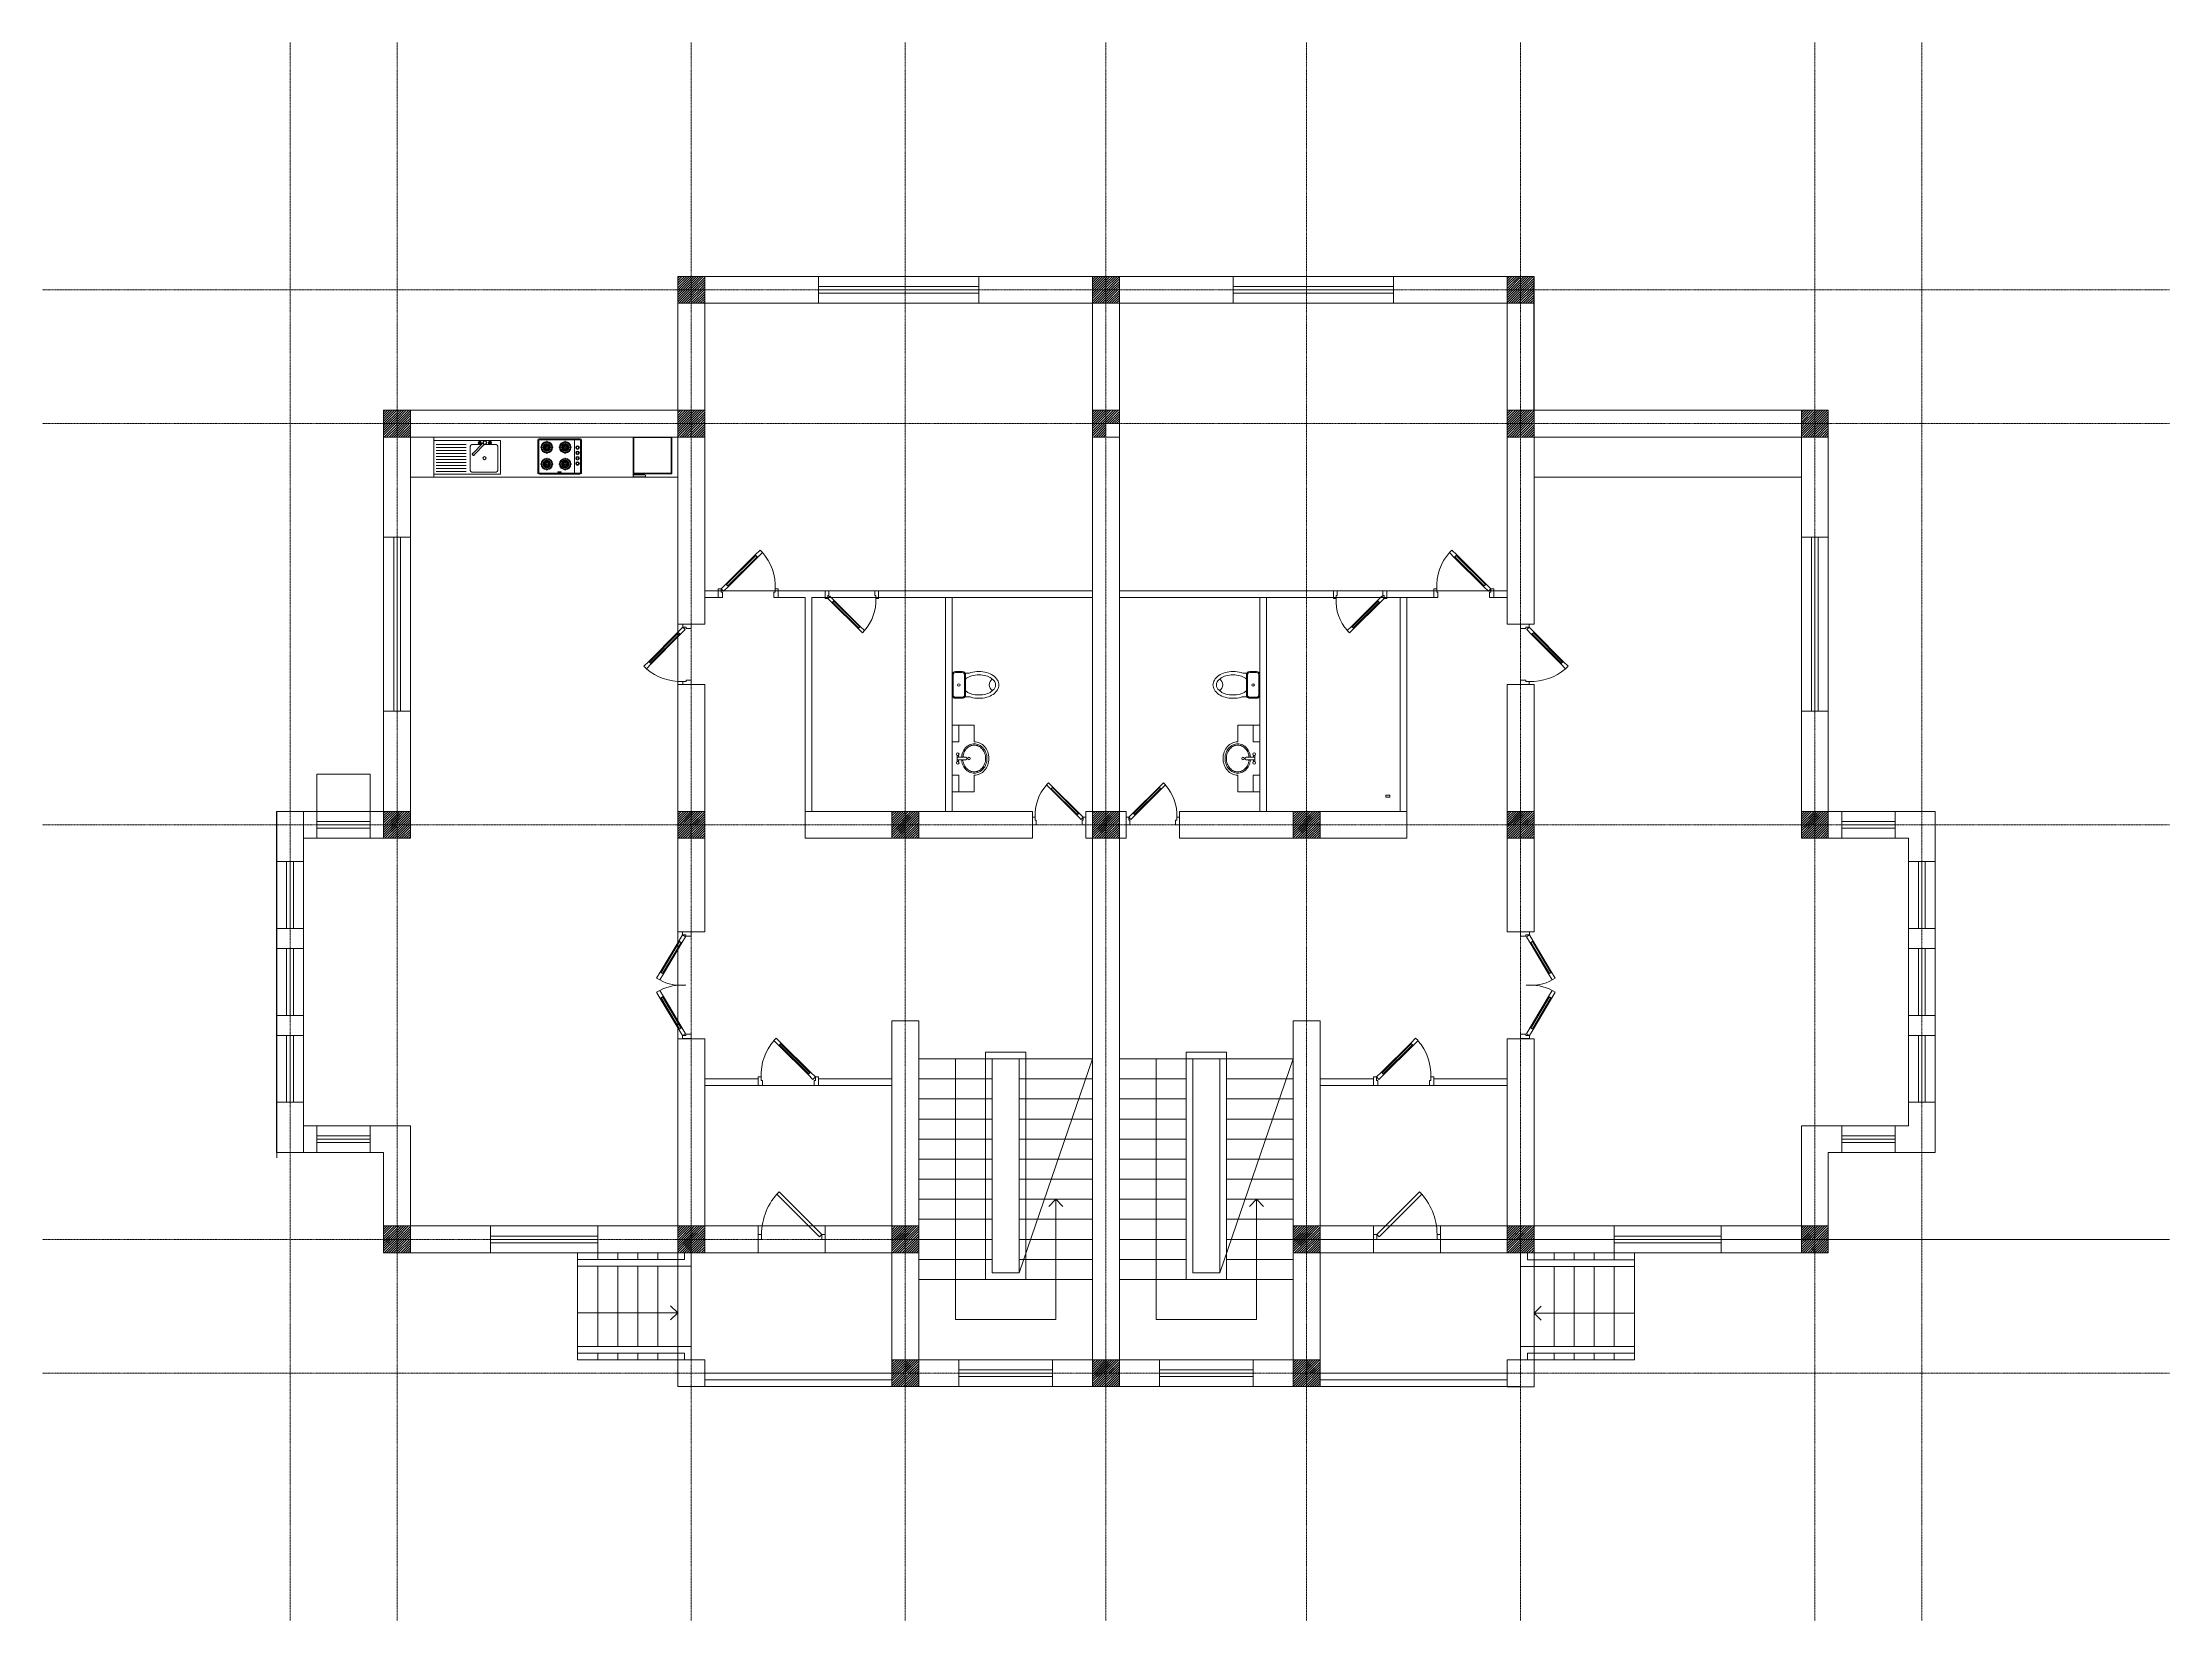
# Model space of a CAD drawing. Header units: metres. Extents: x 820 to 32620, y 809 to 24409.
import ezdxf

# ---------------------------------------------------------------- set-up
doc = ezdxf.new("R2010")
doc.units = ezdxf.units.M
doc.header["$MEASUREMENT"] = 0
doc.header["$XCLIPFRAME"] = 2
doc.linetypes.add('ACAD_ISO08W100', pattern=[36, 24, -3, 6, -3])
doc.linetypes.add('DASHDOTX2', pattern=[2, 1, -0.5, 0, -0.5])
doc.layers.add('New0', color=7, linetype='Continuous')
doc.styles.add('GENERATED_STYLE_1', font='arial.ttf')
doc.dimstyles.new('GENERATED_STYLE__1', dxfattribs={"dimtxt": 0.2, "dimasz": 0.095, "dimexe": 0.18, "dimexo": 0.3, "dimgap": 0, "dimtad": 1, "dimtih": 1, "dimtoh": 1, "dimdec": 3, "dimzin": 0, "dimdsep": 46, "dimtxsty": 'GENERATED_STYLE_1', "dimblk": 'ARROWHEAD_2', "dimblk1": 'ARROWHEAD_2', "dimblk2": 'ARROWHEAD_2', "dimcen": 0.09, "dimclrd": 85, "dimclre": 85, "dimclrt": 46, "dimadec": 0, "dimazin": 0, "dimtfac": 1, "dimtdec": 4, "dimtmove": 0, "dimatfit": 3, "dimfxl": 0, "dimtolj": 1, "dimtzin": 0, "dimarcsym": 0})
picture_1 = doc.add_image_def('image1.tif', size_in_pixel=(1720, 817))
pattern_1 = [(45, (58686.625, 2995.274), (-17.67767, 17.67767), [])]

# ---------------------------------------------------------------- blocks, each defined once
blk = doc.blocks.new('Wall_1', base_point=(4322, 7729))
at = {"layer": 'New0', "linetype": 'Continuous', "lineweight": 18}
for color, points in [(164, [(4319, 12909), (4320, 12909), (4320, 12909)]), (164, [(4319, 12909), (4322, 7729), (4322, 7729), (4320, 12909)]), (164, [(4320, 12909), (4319, 12909), (4319, 12909)]), (186, [(4320, 12909), (4320, 12909), (4320, 12909)]), (186, [(4320, 12909), (4322, 7729), (4323, 7729), (4320, 12909)]), (186, [(4320, 12909), (4320, 12909), (4320, 12909)])]:
    blk.add_hatch(color=color, dxfattribs=at).paths.add_polyline_path(points)
at = {"layer": 'New0', "color": 141, "linetype": 'Continuous', "lineweight": 18}
for p in [(4320, 12909), (4322, 7729)]:
    blk.add_line(p, (4320, 12909), dxfattribs=at)
at = {"layer": 'New0', "color": 141, "linetype": 'Continuous', "lineweight": 18, "flags": 128}
for points in [[(4319, 12909), (4320, 12909)], [(4319, 12909), (4322, 7729)], [(4322, 7729), (4322, 7729)]]:
    blk.add_lwpolyline(points, dxfattribs=at)
at = {"layer": 'New0', "color": 161, "linetype": 'Continuous', "lineweight": 18, "flags": 128}
for points in [[(4323, 7729), (4320, 12909)], [(4323, 7729), (4322, 7729)]]:
    blk.add_lwpolyline(points, dxfattribs=at)
blk = doc.blocks.new('Wall_2', base_point=(4320, 12909))
at = {"layer": 'New0', "linetype": 'Continuous', "lineweight": 18}
for color, points in [(186, [(5920, 12909), (4320, 12909), (4320, 12909), (5920, 12909)]), (164, [(5919, 12909), (4320, 12909), (4320, 12909), (5919, 12909)]), (164, [(5919, 12909), (5920, 12909), (5920, 12909)]), (164, [(5919, 12909), (5920, 12909), (5919, 12909)]), (186, [(5920, 12909), (5920, 12909), (5920, 12909)]), (186, [(5920, 12909), (5920, 12909), (5920, 12909)])]:
    blk.add_hatch(color=color, dxfattribs=at).paths.add_polyline_path(points)
at = {"layer": 'New0', "color": 141, "linetype": 'Continuous', "lineweight": 18}
for p, q in [((4320, 12909), (4320, 12909)), ((4320, 12909), (5919, 12909)), ((5919, 12909), (5920, 12909)), ((5920, 12909), (5920, 12909))]:
    blk.add_line(p, q, dxfattribs=at)
at = {"layer": 'New0', "color": 161, "linetype": 'Continuous', "lineweight": 18, "flags": 128}
for points in [[(4320, 12909), (5920, 12909)], [(5920, 12909), (5920, 12909)]]:
    blk.add_lwpolyline(points, dxfattribs=at)
at = {"layer": 'New0', "color": 141, "linetype": 'Continuous', "lineweight": 18, "flags": 128}
blk.add_lwpolyline([(5919, 12909), (4320, 12909)], dxfattribs=at)
blk = doc.blocks.new('Wall_3', base_point=(5920, 12909))
at = {"layer": 'New0', "linetype": 'Continuous', "lineweight": 18}
for color, points in [(164, [(5920, 12909), (5920, 18909), (5919, 18909), (5919, 12909)]), (186, [(5920, 12909), (5920, 18909), (5920, 18909), (5920, 12909)])]:
    blk.add_hatch(color=color, dxfattribs=at).paths.add_polyline_path(points)
at = {"layer": 'New0', "color": 141, "linetype": 'Continuous', "lineweight": 18}
for q in [(5920, 18909), (5920, 12909)]:
    blk.add_line((5920, 12909), q, dxfattribs=at)
at = {"layer": 'New0', "color": 141, "linetype": 'Continuous', "lineweight": 18, "flags": 128}
for points in [[(5920, 18909), (5919, 18909)], [(5919, 18909), (5919, 12909)]]:
    blk.add_lwpolyline(points, dxfattribs=at)
at = {"layer": 'New0', "color": 161, "linetype": 'Continuous', "lineweight": 18, "flags": 128}
for points in [[(5920, 12909), (5920, 18909)], [(5920, 18909), (5920, 18909)]]:
    blk.add_lwpolyline(points, dxfattribs=at)
blk = doc.blocks.new('Wall_4', base_point=(10320, 18909))
at = {"layer": 'New0', "linetype": 'Continuous', "lineweight": 18}
for color, points in [(164, [(10319, 20909), (10320, 20909), (10320, 20909)]), (164, [(10319, 20909), (10319, 18909), (10320, 18909), (10320, 20909)]), (164, [(10319, 20909), (10320, 20909), (10319, 20909)]), (186, [(10320, 20909), (10320, 20909), (10320, 20909)]), (186, [(10320, 20909), (10320, 18909), (10320, 18909), (10320, 20909)]), (186, [(10320, 20909), (10320, 20909), (10320, 20909)])]:
    blk.add_hatch(color=color, dxfattribs=at).paths.add_polyline_path(points)
at = {"layer": 'New0', "color": 141, "linetype": 'Continuous', "lineweight": 18}
for p in [(10320, 20909), (10320, 18909)]:
    blk.add_line(p, (10320, 20909), dxfattribs=at)
at = {"layer": 'New0', "color": 141, "linetype": 'Continuous', "lineweight": 18, "flags": 128}
for points in [[(10319, 20909), (10320, 20909)], [(10319, 20909), (10319, 18909)], [(10320, 18909), (10319, 18909)]]:
    blk.add_lwpolyline(points, dxfattribs=at)
at = {"layer": 'New0', "color": 161, "linetype": 'Continuous', "lineweight": 18, "flags": 128}
for points in [[(10320, 18909), (10320, 20909)], [(10320, 18909), (10320, 18909)]]:
    blk.add_lwpolyline(points, dxfattribs=at)
blk = doc.blocks.new('Wall_5', base_point=(10320, 20909))
at = {"layer": 'New0', "linetype": 'Continuous', "lineweight": 18}
for color, points in [(186, [(23119, 20909), (10320, 20909), (10320, 20909), (23119, 20909)]), (164, [(23120, 20909), (10320, 20909), (10320, 20909), (23120, 20909)]), (186, [(23119, 20909), (23120, 20909), (23120, 20909)]), (186, [(23119, 20909), (23119, 20909), (23120, 20909)]), (164, [(23120, 20909), (23120, 20909), (23120, 20909)]), (164, [(23120, 20909), (23120, 20909), (23120, 20909)])]:
    blk.add_hatch(color=color, dxfattribs=at).paths.add_polyline_path(points)
at = {"layer": 'New0', "color": 141, "linetype": 'Continuous', "lineweight": 18}
for p, q in [((10320, 20909), (10320, 20909)), ((10320, 20909), (23120, 20909)), ((23120, 20909), (23120, 20909))]:
    blk.add_line(p, q, dxfattribs=at)
at = {"layer": 'New0', "color": 161, "linetype": 'Continuous', "lineweight": 18, "flags": 128}
blk.add_lwpolyline([(10320, 20909), (23119, 20909)], dxfattribs=at)
at = {"layer": 'New0', "color": 141, "linetype": 'Continuous', "lineweight": 18, "flags": 128}
for points in [[(23120, 20909), (10320, 20909)], [(23120, 20909), (23120, 20909)]]:
    blk.add_lwpolyline(points, dxfattribs=at)
blk = doc.blocks.new('Wall_6', base_point=(23120, 20909))
at = {"layer": 'New0', "linetype": 'Continuous', "lineweight": 18}
for color, points in [(186, [(23120, 18909), (23120, 20909), (23119, 20909), (23119, 18909)]), (164, [(23120, 18909), (23120, 20909), (23120, 20909), (23120, 18909)]), (186, [(23120, 18909), (23119, 18909), (23120, 18909)]), (186, [(23119, 18909), (23119, 18909), (23120, 18909)]), (164, [(23120, 18909), (23120, 18909), (23120, 18909)]), (164, [(23120, 18909), (23120, 18909), (23120, 18909)])]:
    blk.add_hatch(color=color, dxfattribs=at).paths.add_polyline_path(points)
at = {"layer": 'New0', "color": 141, "linetype": 'Continuous', "lineweight": 18}
for p, q in [((23120, 20909), (23120, 20909)), ((23120, 20909), (23120, 18909)), ((23120, 18909), (23120, 18909)), ((23120, 18909), (23120, 18909))]:
    blk.add_line(p, q, dxfattribs=at)
at = {"layer": 'New0', "color": 161, "linetype": 'Continuous', "lineweight": 18, "flags": 128}
for points in [[(23119, 20909), (23119, 18909)], [(23119, 18909), (23120, 18909)]]:
    blk.add_lwpolyline(points, dxfattribs=at)
at = {"layer": 'New0', "color": 141, "linetype": 'Continuous', "lineweight": 18, "flags": 128}
blk.add_lwpolyline([(23120, 18909), (23120, 20909)], dxfattribs=at)
blk = doc.blocks.new('Wall_7', base_point=(23120, 18909))
at = {"layer": 'New0', "linetype": 'Continuous', "lineweight": 18}
for color in [186, 164]:
    blk.add_hatch(color=color, dxfattribs=at).paths.add_polyline_path([(23120, 18909), (27520, 18909), (27520, 18909), (23120, 18909)])
at = {"layer": 'New0', "color": 141, "linetype": 'Continuous', "lineweight": 18}
for q in [(23120, 18909), (27520, 18909)]:
    blk.add_line((23120, 18909), q, dxfattribs=at)
at = {"layer": 'New0', "color": 161, "linetype": 'Continuous', "lineweight": 18, "flags": 128}
for points in [[(23120, 18909), (27520, 18909)], [(27520, 18909), (27520, 18909)]]:
    blk.add_lwpolyline(points, dxfattribs=at)
at = {"layer": 'New0', "color": 141, "linetype": 'Continuous', "lineweight": 18, "flags": 128}
for points in [[(27520, 18909), (23120, 18909)], [(27520, 18909), (27520, 18909)]]:
    blk.add_lwpolyline(points, dxfattribs=at)
blk = doc.blocks.new('*D9', base_point=(16239, 12515))
at = {"layer": 'New0', "color": 85, "linetype": 'Continuous', "lineweight": 18}
for p, q in [((4919, 13467), (4920, 13467)), ((4920, 13467), (5720, 13467)), ((4920, 12909), (4920, 13467)), ((5720, 13467), (5720, 13467)), ((5720, 12909), (5720, 13467))]:
    blk.add_line(p, q, dxfattribs=at)
at = {"layer": 'New0', "color": 45, "linetype": 'Continuous', "lineweight": 18}
for p, q in [((4920, 13467), (4919, 13467)), ((5719, 13467), (5720, 13467))]:
    blk.add_line(p, q, dxfattribs=at)
at = {"layer": 'New0', "color": 46, "lineweight": 18, "insert": (5319, 13467), "char_height": 0.2, "attachment_point": 7, "style": 'GENERATED_STYLE_1'}
blk.add_mtext('{\\A1;800.000}', dxfattribs=at)
blk = doc.blocks.new('ARROWHEAD_2')
at = {"color": 0, "linetype": 'Continuous', "lineweight": 0}
for p, q in [((0, 0), (-1, 0)), ((0, -1), (0, 1))]:
    blk.add_line(p, q, dxfattribs=at)

msp = doc.modelspace()

# ---------------------------------------------------------------- hatches: boundary and pattern name
at = {"linetype": 'Continuous', "lineweight": 18}
h = msp.add_hatch(dxfattribs=at)
h.set_pattern_fill('ANSI31', color=1, style=0, pattern_type=2)
h.set_pattern_definition(pattern_1)
h.paths.add_polyline_path([(10519.5096, 20909.1396), (10319.5096, 20909.1396), (10319.5096, 20709.1396), (10519.5096, 20709.1396)])
h = msp.add_hatch(dxfattribs=at)
h.set_pattern_fill('ANSI31', color=1, style=0, pattern_type=2)
h.set_pattern_definition(pattern_1)
h.paths.add_polyline_path([(10519.5096, 20709.1396), (10319.5096, 20709.1396), (10319.5096, 20509.1396), (10519.5096, 20509.1396)])
h = msp.add_hatch(dxfattribs=at)
h.set_pattern_fill('ANSI31', color=1, style=0, pattern_type=2)
h.set_pattern_definition(pattern_1)
h.paths.add_polyline_path([(10719.5096, 20909.1396), (10519.5096, 20909.1396), (10519.5096, 20709.1396), (10719.5096, 20709.1396)])
h = msp.add_hatch(dxfattribs=at)
h.set_pattern_fill('ANSI31', color=1, style=0, pattern_type=2)
h.set_pattern_definition(pattern_1)
h.paths.add_polyline_path([(10719.5096, 20709.1396), (10519.5096, 20709.1396), (10519.5096, 20509.1396), (10719.5096, 20509.1396)])
h = msp.add_hatch(dxfattribs=at)
h.set_pattern_fill('ANSI31', color=1, style=0, pattern_type=2)
h.set_pattern_definition(pattern_1)
h.paths.add_polyline_path([(16719.5096, 20909.1396), (16519.5096, 20909.1396), (16519.5096, 20709.1396), (16719.5096, 20709.1396)])
h = msp.add_hatch(dxfattribs=at)
h.set_pattern_fill('ANSI31', color=1, style=0, pattern_type=2)
h.set_pattern_definition(pattern_1)
h.paths.add_polyline_path([(16719.5096, 20709.1396), (16519.5096, 20709.1396), (16519.5096, 20509.1396), (16719.5096, 20509.1396)])
h = msp.add_hatch(dxfattribs=at)
h.set_pattern_fill('ANSI31', color=1, style=0, pattern_type=2)
h.set_pattern_definition(pattern_1)
h.paths.add_polyline_path([(16919.5096, 20909.1396), (16719.5096, 20909.1396), (16719.5096, 20709.1396), (16919.5096, 20709.1396)])
h = msp.add_hatch(dxfattribs=at)
h.set_pattern_fill('ANSI31', color=1, style=0, pattern_type=2)
h.set_pattern_definition(pattern_1)
h.paths.add_polyline_path([(16919.5096, 20709.1396), (16719.5096, 20709.1396), (16719.5096, 20509.1396), (16919.5096, 20509.1396)])
h = msp.add_hatch(dxfattribs=at)
h.set_pattern_fill('ANSI31', color=1, style=0, pattern_type=2)
h.set_pattern_definition(pattern_1)
h.paths.add_polyline_path([(22919.5096, 20909.1396), (22719.5096, 20909.1396), (22719.5096, 20709.1396), (22919.5096, 20709.1396)])
h = msp.add_hatch(dxfattribs=at)
h.set_pattern_fill('ANSI31', color=1, style=0, pattern_type=2)
h.set_pattern_definition(pattern_1)
h.paths.add_polyline_path([(22919.5096, 20709.1396), (22719.5096, 20709.1396), (22719.5096, 20509.1396), (22919.5096, 20509.1396)])
h = msp.add_hatch(dxfattribs=at)
h.set_pattern_fill('ANSI31', color=1, style=0, pattern_type=2)
h.set_pattern_definition(pattern_1)
h.paths.add_polyline_path([(23119.5096, 20909.1396), (22919.5096, 20909.1396), (22919.5096, 20709.1396), (23119.5096, 20709.1396)])
h = msp.add_hatch(dxfattribs=at)
h.set_pattern_fill('ANSI31', color=1, style=0, pattern_type=2)
h.set_pattern_definition(pattern_1)
h.paths.add_polyline_path([(23119.5096, 20709.1396), (22919.5096, 20709.1396), (22919.5096, 20509.1396), (23119.5096, 20509.1396)])
h = msp.add_hatch(dxfattribs=at)
h.set_pattern_fill('ANSI31', color=1, style=0, pattern_type=2)
h.set_pattern_definition(pattern_1)
h.paths.add_polyline_path([(6119.5096, 18909.1396), (5919.5096, 18909.1396), (5919.5096, 18709.1396), (6119.5096, 18709.1396)])
h = msp.add_hatch(dxfattribs=at)
h.set_pattern_fill('ANSI31', color=1, style=0, pattern_type=2)
h.set_pattern_definition(pattern_1)
h.paths.add_polyline_path([(6319.5096, 18909.1396), (6119.5096, 18909.1396), (6119.5096, 18709.1396), (6319.5096, 18709.1396)])
h = msp.add_hatch(dxfattribs=at)
h.set_pattern_fill('ANSI31', color=1, style=0, pattern_type=2)
h.set_pattern_definition(pattern_1)
h.paths.add_polyline_path([(10519.5096, 18909.1396), (10319.5096, 18909.1396), (10319.5096, 18709.1396), (10519.5096, 18709.1396)])
h = msp.add_hatch(dxfattribs=at)
h.set_pattern_fill('ANSI31', color=1, style=0, pattern_type=2)
h.set_pattern_definition(pattern_1)
h.paths.add_polyline_path([(10719.5096, 18909.1396), (10519.5096, 18909.1396), (10519.5096, 18709.1396), (10719.5096, 18709.1396)])
h = msp.add_hatch(dxfattribs=at)
h.set_pattern_fill('ANSI31', color=1, style=0, pattern_type=2)
h.set_pattern_definition(pattern_1)
h.paths.add_polyline_path([(16919.5096, 18909.1396), (16519.5096, 18909.1396), (16519.5096, 18509.1396), (16719.5096, 18509.1396), (16719.5096, 18709.1396), (16919.5096, 18709.1396)])
h = msp.add_hatch(dxfattribs=at)
h.set_pattern_fill('ANSI31', color=1, style=0, pattern_type=2)
h.set_pattern_definition(pattern_1)
h.paths.add_polyline_path([(22919.5096, 18909.1396), (22719.5096, 18909.1396), (22719.5096, 18709.1396), (22919.5096, 18709.1396)])
h = msp.add_hatch(dxfattribs=at)
h.set_pattern_fill('ANSI31', color=1, style=0, pattern_type=2)
h.set_pattern_definition(pattern_1)
h.paths.add_polyline_path([(23119.5096, 18909.1396), (22919.5096, 18909.1396), (22919.5096, 18709.1396), (23119.5096, 18709.1396)])
h = msp.add_hatch(dxfattribs=at)
h.set_pattern_fill('ANSI31', color=1, style=0, pattern_type=2)
h.set_pattern_definition(pattern_1)
h.paths.add_polyline_path([(27319.5096, 18909.1396), (27119.5096, 18909.1396), (27119.5096, 18709.1396), (27319.5096, 18709.1396)])
h = msp.add_hatch(dxfattribs=at)
h.set_pattern_fill('ANSI31', color=1, style=0, pattern_type=2)
h.set_pattern_definition(pattern_1)
h.paths.add_polyline_path([(27519.5096, 18909.1396), (27319.5096, 18909.1396), (27319.5096, 18709.1396), (27519.5096, 18709.1396)])
h = msp.add_hatch(dxfattribs=at)
h.set_pattern_fill('ANSI31', color=1, style=0, pattern_type=2)
h.set_pattern_definition(pattern_1)
h.paths.add_polyline_path([(6119.5096, 18709.1396), (5919.5096, 18709.1396), (5919.5096, 18509.1396), (6119.5096, 18509.1396)])
h = msp.add_hatch(dxfattribs=at)
h.set_pattern_fill('ANSI31', color=1, style=0, pattern_type=2)
h.set_pattern_definition(pattern_1)
h.paths.add_polyline_path([(6319.5096, 18709.1396), (6119.5096, 18709.1396), (6119.5096, 18509.1396), (6319.5096, 18509.1396)])
h = msp.add_hatch(dxfattribs=at)
h.set_pattern_fill('ANSI31', color=1, style=0, pattern_type=2)
h.set_pattern_definition(pattern_1)
h.paths.add_polyline_path([(10519.5096, 18709.1396), (10319.5096, 18709.1396), (10319.5096, 18509.1396), (10519.5096, 18509.1396)])
h = msp.add_hatch(dxfattribs=at)
h.set_pattern_fill('ANSI31', color=1, style=0, pattern_type=2)
h.set_pattern_definition(pattern_1)
h.paths.add_polyline_path([(10719.5096, 18709.1396), (10519.5096, 18709.1396), (10519.5096, 18509.1396), (10719.5096, 18509.1396)])
h = msp.add_hatch(dxfattribs=at)
h.set_pattern_fill('ANSI31', color=1, style=0, pattern_type=2)
h.set_pattern_definition(pattern_1)
h.paths.add_polyline_path([(22919.5096, 18709.1396), (22719.5096, 18709.1396), (22719.5096, 18509.1396), (22919.5096, 18509.1396)])
h = msp.add_hatch(dxfattribs=at)
h.set_pattern_fill('ANSI31', color=1, style=0, pattern_type=2)
h.set_pattern_definition(pattern_1)
h.paths.add_polyline_path([(23119.5096, 18709.1396), (22919.5096, 18709.1396), (22919.5096, 18509.1396), (23119.5096, 18509.1396)])
h = msp.add_hatch(dxfattribs=at)
h.set_pattern_fill('ANSI31', color=1, style=0, pattern_type=2)
h.set_pattern_definition(pattern_1)
h.paths.add_polyline_path([(27319.5096, 18709.1396), (27119.5096, 18709.1396), (27119.5096, 18509.1396), (27319.5096, 18509.1396)])
h = msp.add_hatch(dxfattribs=at)
h.set_pattern_fill('ANSI31', color=1, style=0, pattern_type=2)
h.set_pattern_definition(pattern_1)
h.paths.add_polyline_path([(27519.5096, 18709.1396), (27319.5096, 18709.1396), (27319.5096, 18509.1396), (27519.5096, 18509.1396)])
h = msp.add_hatch(dxfattribs=at)
h.set_pattern_fill('ANSI31', color=1, style=0, pattern_type=2)
h.set_pattern_definition(pattern_1)
h.paths.add_polyline_path([(6119.5096, 12909.1396), (5919.5096, 12909.1396), (5919.5096, 12709.1396), (6119.5096, 12709.1396)])
h = msp.add_hatch(dxfattribs=at)
h.set_pattern_fill('ANSI31', color=1, style=0, pattern_type=2)
h.set_pattern_definition(pattern_1)
h.paths.add_polyline_path([(6319.5096, 12909.1396), (5919.5096, 12909.1396), (5919.5096, 12709.1396), (6319.5096, 12709.1396)])
h = msp.add_hatch(dxfattribs=at)
h.set_pattern_fill('ANSI31', color=1, style=0, pattern_type=2)
h.set_pattern_definition(pattern_1)
h.paths.add_polyline_path([(6119.5096, 12909.1396), (5919.5096, 12909.1396), (5919.5096, 12509.1396), (6119.5096, 12509.1396)])
h = msp.add_hatch(dxfattribs=at)
h.set_pattern_fill('ANSI31', color=1, style=0, pattern_type=2)
h.set_pattern_definition(pattern_1)
h.paths.add_polyline_path([(6319.5096, 12509.1396), (6319.5096, 12909.1396), (5919.5096, 12909.1396), (5919.5096, 12509.1396)])
h = msp.add_hatch(dxfattribs=at)
h.set_pattern_fill('ANSI31', color=1, style=0, pattern_type=2)
h.set_pattern_definition(pattern_1)
h.paths.add_polyline_path([(6119.5096, 12909.1396), (5919.5096, 12909.1396), (5919.5096, 12709.1396), (6119.5096, 12709.1396)])
h = msp.add_hatch(dxfattribs=at)
h.set_pattern_fill('ANSI31', color=1, style=0, pattern_type=2)
h.set_pattern_definition(pattern_1)
h.paths.add_polyline_path([(6319.5096, 12909.1396), (6119.5096, 12909.1396), (6119.5096, 12709.1396), (6319.5096, 12709.1396)])
h = msp.add_hatch(dxfattribs=at)
h.set_pattern_fill('ANSI31', color=1, style=0, pattern_type=2)
h.set_pattern_definition(pattern_1)
h.paths.add_polyline_path([(10519.5096, 12709.1396), (10519.5096, 12909.1396), (10319.5096, 12909.1396), (10319.5096, 12709.1396)])
h = msp.add_hatch(dxfattribs=at)
h.set_pattern_fill('ANSI31', color=1, style=0, pattern_type=2)
h.set_pattern_definition(pattern_1)
h.paths.add_polyline_path([(10319.5096, 12909.1396), (10319.5096, 12709.1396), (10719.5096, 12709.1396), (10719.5096, 12909.1396)])
h = msp.add_hatch(dxfattribs=at)
h.set_pattern_fill('ANSI31', color=1, style=0, pattern_type=2)
h.set_pattern_definition(pattern_1)
h.paths.add_polyline_path([(10319.5096, 12509.1396), (10519.5096, 12509.1396), (10519.5096, 12909.1396), (10319.5096, 12909.1396)])
h = msp.add_hatch(dxfattribs=at)
h.set_pattern_fill('ANSI31', color=1, style=0, pattern_type=2)
h.set_pattern_definition(pattern_1)
h.paths.add_polyline_path([(10719.5096, 12909.1396), (10319.5096, 12909.1396), (10319.5096, 12509.1396), (10719.5096, 12509.1396)])
h = msp.add_hatch(dxfattribs=at)
h.set_pattern_fill('ANSI31', color=1, style=0, pattern_type=2)
h.set_pattern_definition(pattern_1)
h.paths.add_polyline_path([(10519.5096, 12909.1396), (10319.5096, 12909.1396), (10319.5096, 12709.1396), (10519.5096, 12709.1396)])
h = msp.add_hatch(dxfattribs=at)
h.set_pattern_fill('ANSI31', color=1, style=0, pattern_type=2)
h.set_pattern_definition(pattern_1)
h.paths.add_polyline_path([(10719.5096, 12909.1396), (10519.5096, 12909.1396), (10519.5096, 12709.1396), (10719.5096, 12709.1396)])
h = msp.add_hatch(dxfattribs=at)
h.set_pattern_fill('ANSI31', color=1, style=0, pattern_type=2)
h.set_pattern_definition(pattern_1)
h.paths.add_polyline_path([(13719.5096, 12909.1396), (13519.5096, 12909.1396), (13519.5096, 12709.1396), (13719.5096, 12709.1396)])
h = msp.add_hatch(dxfattribs=at)
h.set_pattern_fill('ANSI31', color=1, style=0, pattern_type=2)
h.set_pattern_definition(pattern_1)
h.paths.add_polyline_path([(13919.5096, 12709.1396), (13919.5096, 12909.1396), (13519.5096, 12909.1396), (13519.5096, 12709.1396)])
h = msp.add_hatch(dxfattribs=at)
h.set_pattern_fill('ANSI31', color=1, style=0, pattern_type=2)
h.set_pattern_definition(pattern_1)
h.paths.add_polyline_path([(13519.5096, 12509.1396), (13719.5096, 12509.1396), (13719.5096, 12909.1396), (13519.5096, 12909.1396)])
h = msp.add_hatch(dxfattribs=at)
h.set_pattern_fill('ANSI31', color=1, style=0, pattern_type=2)
h.set_pattern_definition(pattern_1)
h.paths.add_polyline_path([(13919.5096, 12909.1396), (13519.5096, 12909.1396), (13519.5096, 12509.1396), (13919.5096, 12509.1396)])
h = msp.add_hatch(dxfattribs=at)
h.set_pattern_fill('ANSI31', color=1, style=0, pattern_type=2)
h.set_pattern_definition(pattern_1)
h.paths.add_polyline_path([(13719.5096, 12909.1396), (13519.5096, 12909.1396), (13519.5096, 12709.1396), (13719.5096, 12709.1396)])
h = msp.add_hatch(dxfattribs=at)
h.set_pattern_fill('ANSI31', color=1, style=0, pattern_type=2)
h.set_pattern_definition(pattern_1)
h.paths.add_polyline_path([(13919.5096, 12909.1396), (13719.5096, 12909.1396), (13719.5096, 12709.1396), (13919.5096, 12709.1396)])
h = msp.add_hatch(dxfattribs=at)
h.set_pattern_fill('ANSI31', color=1, style=0, pattern_type=2)
h.set_pattern_definition(pattern_1)
h.paths.add_polyline_path([(16519.5096, 12909.1396), (16519.5096, 12709.1396), (16719.5096, 12709.1396), (16719.5096, 12909.1396)])
h = msp.add_hatch(dxfattribs=at)
h.set_pattern_fill('ANSI31', color=1, style=0, pattern_type=2)
h.set_pattern_definition(pattern_1)
h.paths.add_polyline_path([(16919.5096, 12909.1396), (16519.5096, 12909.1396), (16519.5096, 12709.1396), (16919.5096, 12709.1396)])
h = msp.add_hatch(dxfattribs=at)
h.set_pattern_fill('ANSI31', color=1, style=0, pattern_type=2)
h.set_pattern_definition(pattern_1)
h.paths.add_polyline_path([(16719.5096, 12909.1396), (16519.5096, 12909.1396), (16519.5096, 12509.1396), (16719.5096, 12509.1396)])
h = msp.add_hatch(dxfattribs=at)
h.set_pattern_fill('ANSI31', color=1, style=0, pattern_type=2)
h.set_pattern_definition(pattern_1)
h.paths.add_polyline_path([(16919.5096, 12909.1396), (16519.5096, 12909.1396), (16519.5096, 12509.1396), (16919.5096, 12509.1396)])
h = msp.add_hatch(dxfattribs=at)
h.set_pattern_fill('ANSI31', color=1, style=0, pattern_type=2)
h.set_pattern_definition(pattern_1)
h.paths.add_polyline_path([(16719.5096, 12909.1396), (16519.5096, 12909.1396), (16519.5096, 12709.1396), (16719.5096, 12709.1396)])
h = msp.add_hatch(dxfattribs=at)
h.set_pattern_fill('ANSI31', color=1, style=0, pattern_type=2)
h.set_pattern_definition(pattern_1)
h.paths.add_polyline_path([(16919.5096, 12909.1396), (16719.5096, 12909.1396), (16719.5096, 12709.1396), (16919.5096, 12709.1396)])
h = msp.add_hatch(dxfattribs=at)
h.set_pattern_fill('ANSI31', color=1, style=0, pattern_type=2)
h.set_pattern_definition(pattern_1)
h.paths.add_polyline_path([(19719.5096, 12909.1396), (19519.5096, 12909.1396), (19519.5096, 12709.1396), (19719.5096, 12709.1396)])
h = msp.add_hatch(dxfattribs=at)
h.set_pattern_fill('ANSI31', color=1, style=0, pattern_type=2)
h.set_pattern_definition(pattern_1)
h.paths.add_polyline_path([(19919.5096, 12909.1396), (19519.5096, 12909.1396), (19519.5096, 12709.1396), (19919.5096, 12709.1396)])
h = msp.add_hatch(dxfattribs=at)
h.set_pattern_fill('ANSI31', color=1, style=0, pattern_type=2)
h.set_pattern_definition(pattern_1)
h.paths.add_polyline_path([(19719.5096, 12909.1396), (19519.5096, 12909.1396), (19519.5096, 12509.1396), (19719.5096, 12509.1396)])
h = msp.add_hatch(dxfattribs=at)
h.set_pattern_fill('ANSI31', color=1, style=0, pattern_type=2)
h.set_pattern_definition(pattern_1)
h.paths.add_polyline_path([(19919.5096, 12909.1396), (19519.5096, 12909.1396), (19519.5096, 12509.1396), (19919.5096, 12509.1396)])
h = msp.add_hatch(dxfattribs=at)
h.set_pattern_fill('ANSI31', color=1, style=0, pattern_type=2)
h.set_pattern_definition(pattern_1)
h.paths.add_polyline_path([(19719.5096, 12909.1396), (19519.5096, 12909.1396), (19519.5096, 12709.1396), (19719.5096, 12709.1396)])
h = msp.add_hatch(dxfattribs=at)
h.set_pattern_fill('ANSI31', color=1, style=0, pattern_type=2)
h.set_pattern_definition(pattern_1)
h.paths.add_polyline_path([(19919.5096, 12909.1396), (19719.5096, 12909.1396), (19719.5096, 12709.1396), (19919.5096, 12709.1396)])
h = msp.add_hatch(dxfattribs=at)
h.set_pattern_fill('ANSI31', color=1, style=0, pattern_type=2)
h.set_pattern_definition(pattern_1)
h.paths.add_polyline_path([(22919.5096, 12909.1396), (22719.5096, 12909.1396), (22719.5096, 12709.1396), (22919.5096, 12709.1396)])
h = msp.add_hatch(dxfattribs=at)
h.set_pattern_fill('ANSI31', color=1, style=0, pattern_type=2)
h.set_pattern_definition(pattern_1)
h.paths.add_polyline_path([(22719.5096, 12909.1396), (22719.5096, 12709.1396), (23119.5096, 12709.1396), (23119.5096, 12909.1396)])
h = msp.add_hatch(dxfattribs=at)
h.set_pattern_fill('ANSI31', color=1, style=0, pattern_type=2)
h.set_pattern_definition(pattern_1)
h.paths.add_polyline_path([(22719.5096, 12509.1396), (22919.5096, 12509.1396), (22919.5096, 12909.1396), (22719.5096, 12909.1396)])
h = msp.add_hatch(dxfattribs=at)
h.set_pattern_fill('ANSI31', color=1, style=0, pattern_type=2)
h.set_pattern_definition(pattern_1)
h.paths.add_polyline_path([(23119.5096, 12909.1396), (22719.5096, 12909.1396), (22719.5096, 12509.1396), (23119.5096, 12509.1396)])
h = msp.add_hatch(dxfattribs=at)
h.set_pattern_fill('ANSI31', color=1, style=0, pattern_type=2)
h.set_pattern_definition(pattern_1)
h.paths.add_polyline_path([(22919.5096, 12909.1396), (22719.5096, 12909.1396), (22719.5096, 12709.1396), (22919.5096, 12709.1396)])
h = msp.add_hatch(dxfattribs=at)
h.set_pattern_fill('ANSI31', color=1, style=0, pattern_type=2)
h.set_pattern_definition(pattern_1)
h.paths.add_polyline_path([(23119.5096, 12909.1396), (22919.5096, 12909.1396), (22919.5096, 12709.1396), (23119.5096, 12709.1396)])
h = msp.add_hatch(dxfattribs=at)
h.set_pattern_fill('ANSI31', color=1, style=0, pattern_type=2)
h.set_pattern_definition(pattern_1)
h.paths.add_polyline_path([(27319.5096, 12909.1396), (27119.5096, 12909.1396), (27119.5096, 12509.1396), (27319.5096, 12509.1396)])
h = msp.add_hatch(dxfattribs=at)
h.set_pattern_fill('ANSI31', color=1, style=0, pattern_type=2)
h.set_pattern_definition(pattern_1)
h.paths.add_polyline_path([(27519.5096, 12909.1396), (27119.5096, 12909.1396), (27119.5096, 12509.1396), (27519.5096, 12509.1396)])
h = msp.add_hatch(dxfattribs=at)
h.set_pattern_fill('ANSI31', color=1, style=0, pattern_type=2)
h.set_pattern_definition(pattern_1)
h.paths.add_polyline_path([(27319.5096, 12909.1396), (27119.5096, 12909.1396), (27119.5096, 12709.1396), (27319.5096, 12709.1396)])
h = msp.add_hatch(dxfattribs=at)
h.set_pattern_fill('ANSI31', color=1, style=0, pattern_type=2)
h.set_pattern_definition(pattern_1)
h.paths.add_polyline_path([(27519.5096, 12709.1396), (27519.5096, 12909.1396), (27319.5096, 12909.1396), (27319.5096, 12709.1396)])
h = msp.add_hatch(dxfattribs=at)
h.set_pattern_fill('ANSI31', color=1, style=0, pattern_type=2)
h.set_pattern_definition(pattern_1)
h.paths.add_polyline_path([(27519.5096, 12909.1396), (27319.5096, 12909.1396), (27319.5096, 12709.1396), (27519.5096, 12709.1396)])
h = msp.add_hatch(dxfattribs=at)
h.set_pattern_fill('ANSI31', color=1, style=0, pattern_type=2)
h.set_pattern_definition(pattern_1)
h.paths.add_polyline_path([(6119.5096, 12709.1396), (5919.5096, 12709.1396), (5919.5096, 12509.1396), (6119.5096, 12509.1396)])
h = msp.add_hatch(dxfattribs=at)
h.set_pattern_fill('ANSI31', color=1, style=0, pattern_type=2)
h.set_pattern_definition(pattern_1)
h.paths.add_polyline_path([(10519.5096, 12709.1396), (10319.5096, 12709.1396), (10319.5096, 12509.1396), (10519.5096, 12509.1396)])
h = msp.add_hatch(dxfattribs=at)
h.set_pattern_fill('ANSI31', color=1, style=0, pattern_type=2)
h.set_pattern_definition(pattern_1)
h.paths.add_polyline_path([(13719.5096, 12709.1396), (13519.5096, 12709.1396), (13519.5096, 12509.1396), (13719.5096, 12509.1396)])
h = msp.add_hatch(dxfattribs=at)
h.set_pattern_fill('ANSI31', color=1, style=0, pattern_type=2)
h.set_pattern_definition(pattern_1)
h.paths.add_polyline_path([(16719.5096, 12709.1396), (16519.5096, 12709.1396), (16519.5096, 12509.1396), (16719.5096, 12509.1396)])
h = msp.add_hatch(dxfattribs=at)
h.set_pattern_fill('ANSI31', color=1, style=0, pattern_type=2)
h.set_pattern_definition(pattern_1)
h.paths.add_polyline_path([(19719.5096, 12709.1396), (19519.5096, 12709.1396), (19519.5096, 12509.1396), (19719.5096, 12509.1396)])
h = msp.add_hatch(dxfattribs=at)
h.set_pattern_fill('ANSI31', color=1, style=0, pattern_type=2)
h.set_pattern_definition(pattern_1)
h.paths.add_polyline_path([(22919.5096, 12709.1396), (22719.5096, 12709.1396), (22719.5096, 12509.1396), (22919.5096, 12509.1396)])
h = msp.add_hatch(dxfattribs=at)
h.set_pattern_fill('ANSI31', color=1, style=0, pattern_type=2)
h.set_pattern_definition(pattern_1)
h.paths.add_polyline_path([(27319.5096, 12709.1396), (27119.5096, 12709.1396), (27119.5096, 12509.1396), (27319.5096, 12509.1396)])
h = msp.add_hatch(dxfattribs=at)
h.set_pattern_fill('ANSI31', color=1, style=0, pattern_type=2)
h.set_pattern_definition(pattern_1)
h.paths.add_polyline_path([(5919.5096, 6309.1396), (6319.5096, 6309.1396), (6319.5096, 6509.1396), (6119.5096, 6509.1396), (6119.5096, 6709.1396), (5919.5096, 6709.1396)])
h = msp.add_hatch(dxfattribs=at)
h.set_pattern_fill('ANSI31', color=1, style=0, pattern_type=2)
h.set_pattern_definition(pattern_1)
h.paths.add_polyline_path([(6119.5096, 6709.1396), (5919.5096, 6709.1396), (5919.5096, 6509.1396), (6119.5096, 6509.1396)])
h = msp.add_hatch(dxfattribs=at)
h.set_pattern_fill('ANSI31', color=1, style=0, pattern_type=2)
h.set_pattern_definition(pattern_1)
h.paths.add_polyline_path([(6319.5096, 6709.1396), (6119.5096, 6709.1396), (6119.5096, 6509.1396), (6319.5096, 6509.1396)])
h = msp.add_hatch(dxfattribs=at)
h.set_pattern_fill('ANSI31', color=1, style=0, pattern_type=2)
h.set_pattern_definition(pattern_1)
h.paths.add_polyline_path([(10319.5096, 6709.1396), (10319.5096, 6509.1396), (10519.5096, 6509.1396), (10519.5096, 6709.1396)])
h = msp.add_hatch(dxfattribs=at)
h.set_pattern_fill('ANSI31', color=1, style=0, pattern_type=2)
h.set_pattern_definition(pattern_1)
h.paths.add_polyline_path([(10719.5096, 6509.1396), (10719.5096, 6709.1396), (10319.5096, 6709.1396), (10319.5096, 6509.1396)])
h = msp.add_hatch(dxfattribs=at)
h.set_pattern_fill('ANSI31', color=1, style=0, pattern_type=2)
h.set_pattern_definition(pattern_1)
h.paths.add_polyline_path([(10519.5096, 6709.1396), (10319.5096, 6709.1396), (10319.5096, 6309.1396), (10519.5096, 6309.1396)])
h = msp.add_hatch(dxfattribs=at)
h.set_pattern_fill('ANSI31', color=1, style=0, pattern_type=2)
h.set_pattern_definition(pattern_1)
h.paths.add_polyline_path([(10719.5096, 6309.1396), (10719.5096, 6709.1396), (10319.5096, 6709.1396), (10319.5096, 6309.1396)])
h = msp.add_hatch(dxfattribs=at)
h.set_pattern_fill('ANSI31', color=1, style=0, pattern_type=2)
h.set_pattern_definition(pattern_1)
h.paths.add_polyline_path([(10519.5096, 6709.1396), (10319.5096, 6709.1396), (10319.5096, 6509.1396), (10519.5096, 6509.1396)])
h = msp.add_hatch(dxfattribs=at)
h.set_pattern_fill('ANSI31', color=1, style=0, pattern_type=2)
h.set_pattern_definition(pattern_1)
h.paths.add_polyline_path([(10719.5096, 6709.1396), (10519.5096, 6709.1396), (10519.5096, 6509.1396), (10719.5096, 6509.1396)])
h = msp.add_hatch(dxfattribs=at)
h.set_pattern_fill('ANSI31', color=1, style=0, pattern_type=2)
h.set_pattern_definition(pattern_1)
h.paths.add_polyline_path([(13519.5096, 6509.1396), (13719.5096, 6509.1396), (13719.5096, 6709.1396), (13519.5096, 6709.1396)])
h = msp.add_hatch(dxfattribs=at)
h.set_pattern_fill('ANSI31', color=1, style=0, pattern_type=2)
h.set_pattern_definition(pattern_1)
h.paths.add_polyline_path([(13919.5096, 6509.1396), (13919.5096, 6709.1396), (13519.5096, 6709.1396), (13519.5096, 6509.1396)])
h = msp.add_hatch(dxfattribs=at)
h.set_pattern_fill('ANSI31', color=1, style=0, pattern_type=2)
h.set_pattern_definition(pattern_1)
h.paths.add_polyline_path([(13919.5096, 6309.1396), (13919.5096, 6709.1396), (13519.5096, 6709.1396), (13519.5096, 6309.1396)])
h = msp.add_hatch(dxfattribs=at)
h.set_pattern_fill('ANSI31', color=1, style=0, pattern_type=2)
h.set_pattern_definition(pattern_1)
h.paths.add_polyline_path([(13919.5096, 6709.1396), (13719.5096, 6709.1396), (13719.5096, 6509.1396), (13919.5096, 6509.1396)])
h = msp.add_hatch(dxfattribs=at)
h.set_pattern_fill('ANSI31', color=1, style=0, pattern_type=2)
h.set_pattern_definition(pattern_1)
h.paths.add_polyline_path([(19519.5096, 6709.1396), (19519.5096, 6509.1396), (19719.5096, 6509.1396), (19719.5096, 6709.1396)])
h = msp.add_hatch(dxfattribs=at)
h.set_pattern_fill('ANSI31', color=1, style=0, pattern_type=2)
h.set_pattern_definition(pattern_1)
h.paths.add_polyline_path([(19519.5096, 6709.1396), (19519.5096, 6509.1396), (19919.5096, 6509.1396), (19919.5096, 6709.1396)])
h = msp.add_hatch(dxfattribs=at)
h.set_pattern_fill('ANSI31', color=1, style=0, pattern_type=2)
h.set_pattern_definition(pattern_1)
h.paths.add_polyline_path([(19719.5096, 6709.1396), (19519.5096, 6709.1396), (19519.5096, 6309.1396), (19719.5096, 6309.1396)])
h = msp.add_hatch(dxfattribs=at)
h.set_pattern_fill('ANSI31', color=1, style=0, pattern_type=2)
h.set_pattern_definition(pattern_1)
h.paths.add_polyline_path([(19919.5096, 6709.1396), (19519.5096, 6709.1396), (19519.5096, 6309.1396), (19919.5096, 6309.1396)])
h = msp.add_hatch(dxfattribs=at)
h.set_pattern_fill('ANSI31', color=1, style=0, pattern_type=2)
h.set_pattern_definition(pattern_1)
h.paths.add_polyline_path([(19719.5096, 6709.1396), (19519.5096, 6709.1396), (19519.5096, 6509.1396), (19719.5096, 6509.1396)])
h = msp.add_hatch(dxfattribs=at)
h.set_pattern_fill('ANSI31', color=1, style=0, pattern_type=2)
h.set_pattern_definition(pattern_1)
h.paths.add_polyline_path([(19919.5096, 6709.1396), (19719.5096, 6709.1396), (19719.5096, 6509.1396), (19919.5096, 6509.1396)])
h = msp.add_hatch(dxfattribs=at)
h.set_pattern_fill('ANSI31', color=1, style=0, pattern_type=2)
h.set_pattern_definition(pattern_1)
h.paths.add_polyline_path([(22919.5096, 6709.1396), (22719.5096, 6709.1396), (22719.5096, 6509.1396), (22919.5096, 6509.1396)])
h = msp.add_hatch(dxfattribs=at)
h.set_pattern_fill('ANSI31', color=1, style=0, pattern_type=2)
h.set_pattern_definition(pattern_1)
h.paths.add_polyline_path([(23119.5096, 6509.1396), (23119.5096, 6709.1396), (22719.5096, 6709.1396), (22719.5096, 6509.1396)])
h = msp.add_hatch(dxfattribs=at)
h.set_pattern_fill('ANSI31', color=1, style=0, pattern_type=2)
h.set_pattern_definition(pattern_1)
h.paths.add_polyline_path([(23119.5096, 6309.1396), (23119.5096, 6709.1396), (22719.5096, 6709.1396), (22719.5096, 6309.1396)])
h = msp.add_hatch(dxfattribs=at)
h.set_pattern_fill('ANSI31', color=1, style=0, pattern_type=2)
h.set_pattern_definition(pattern_1)
h.paths.add_polyline_path([(23119.5096, 6709.1396), (22919.5096, 6709.1396), (22919.5096, 6509.1396), (23119.5096, 6509.1396)])
h = msp.add_hatch(dxfattribs=at)
h.set_pattern_fill('ANSI31', color=1, style=0, pattern_type=2)
h.set_pattern_definition(pattern_1)
h.paths.add_polyline_path([(27319.5096, 6709.1396), (27119.5096, 6709.1396), (27119.5096, 6309.1396), (27319.5096, 6309.1396)])
h = msp.add_hatch(dxfattribs=at)
h.set_pattern_fill('ANSI31', color=1, style=0, pattern_type=2)
h.set_pattern_definition(pattern_1)
h.paths.add_polyline_path([(27519.5096, 6709.1396), (27119.5096, 6709.1396), (27119.5096, 6309.1396), (27519.5096, 6309.1396)])
h = msp.add_hatch(dxfattribs=at)
h.set_pattern_fill('ANSI31', color=1, style=0, pattern_type=2)
h.set_pattern_definition(pattern_1)
h.paths.add_polyline_path([(27319.5096, 6709.1396), (27119.5096, 6709.1396), (27119.5096, 6509.1396), (27319.5096, 6509.1396)])
h = msp.add_hatch(dxfattribs=at)
h.set_pattern_fill('ANSI31', color=1, style=0, pattern_type=2)
h.set_pattern_definition(pattern_1)
h.paths.add_polyline_path([(6119.5096, 6509.1396), (5919.5096, 6509.1396), (5919.5096, 6309.1396), (6119.5096, 6309.1396)])
h = msp.add_hatch(dxfattribs=at)
h.set_pattern_fill('ANSI31', color=1, style=0, pattern_type=2)
h.set_pattern_definition(pattern_1)
h.paths.add_polyline_path([(10519.5096, 6509.1396), (10319.5096, 6509.1396), (10319.5096, 6309.1396), (10519.5096, 6309.1396)])
h = msp.add_hatch(dxfattribs=at)
h.set_pattern_fill('ANSI31', color=1, style=0, pattern_type=2)
h.set_pattern_definition(pattern_1)
h.paths.add_polyline_path([(19719.5096, 6509.1396), (19519.5096, 6509.1396), (19519.5096, 6309.1396), (19719.5096, 6309.1396)])
h = msp.add_hatch(dxfattribs=at)
h.set_pattern_fill('ANSI31', color=1, style=0, pattern_type=2)
h.set_pattern_definition(pattern_1)
h.paths.add_polyline_path([(27319.5096, 6509.1396), (27119.5096, 6509.1396), (27119.5096, 6309.1396), (27319.5096, 6309.1396)])
h = msp.add_hatch(dxfattribs=at)
h.set_pattern_fill('ANSI31', color=1, style=0, pattern_type=2)
h.set_pattern_definition(pattern_1)
h.paths.add_polyline_path([(13919.5096, 4309.1396), (13919.5096, 4709.1396), (13519.5096, 4709.1396), (13519.5096, 4309.1396)])
h = msp.add_hatch(dxfattribs=at)
h.set_pattern_fill('ANSI31', color=1, style=0, pattern_type=2)
h.set_pattern_definition(pattern_1)
h.paths.add_polyline_path([(13719.5096, 4509.1396), (13919.5096, 4509.1396), (13919.5096, 4709.1396), (13719.5096, 4709.1396)])
h = msp.add_hatch(dxfattribs=at)
h.set_pattern_fill('ANSI31', color=1, style=0, pattern_type=2)
h.set_pattern_definition(pattern_1)
h.paths.add_polyline_path([(13919.5096, 4709.1396), (13719.5096, 4709.1396), (13719.5096, 4509.1396), (13919.5096, 4509.1396)])
h = msp.add_hatch(dxfattribs=at)
h.set_pattern_fill('ANSI31', color=1, style=0, pattern_type=2)
h.set_pattern_definition(pattern_1)
h.paths.add_polyline_path([(16719.5096, 4509.1396), (16719.5096, 4709.1396), (16519.5096, 4709.1396), (16519.5096, 4509.1396)])
h = msp.add_hatch(dxfattribs=at)
h.set_pattern_fill('ANSI31', color=1, style=0, pattern_type=2)
h.set_pattern_definition(pattern_1)
h.paths.add_polyline_path([(16919.5096, 4509.1396), (16919.5096, 4709.1396), (16519.5096, 4709.1396), (16519.5096, 4509.1396)])
h = msp.add_hatch(dxfattribs=at)
h.set_pattern_fill('ANSI31', color=1, style=0, pattern_type=2)
h.set_pattern_definition(pattern_1)
h.paths.add_polyline_path([(16719.5096, 4709.1396), (16519.5096, 4709.1396), (16519.5096, 4309.1396), (16719.5096, 4309.1396)])
h = msp.add_hatch(dxfattribs=at)
h.set_pattern_fill('ANSI31', color=1, style=0, pattern_type=2)
h.set_pattern_definition(pattern_1)
h.paths.add_polyline_path([(16919.5096, 4309.1396), (16919.5096, 4709.1396), (16519.5096, 4709.1396), (16519.5096, 4309.1396)])
h = msp.add_hatch(dxfattribs=at)
h.set_pattern_fill('ANSI31', color=1, style=0, pattern_type=2)
h.set_pattern_definition(pattern_1)
h.paths.add_polyline_path([(16719.5096, 4709.1396), (16519.5096, 4709.1396), (16519.5096, 4509.1396), (16719.5096, 4509.1396)])
h = msp.add_hatch(dxfattribs=at)
h.set_pattern_fill('ANSI31', color=1, style=0, pattern_type=2)
h.set_pattern_definition(pattern_1)
h.paths.add_polyline_path([(16719.5096, 4509.1396), (16519.5096, 4509.1396), (16519.5096, 4309.1396), (16719.5096, 4309.1396)])
h = msp.add_hatch(dxfattribs=at)
h.set_pattern_fill('ANSI31', color=1, style=0, pattern_type=2)
h.set_pattern_definition(pattern_1)
h.paths.add_polyline_path([(16919.5096, 4709.1396), (16719.5096, 4709.1396), (16719.5096, 4509.1396), (16919.5096, 4509.1396)])
h = msp.add_hatch(dxfattribs=at)
h.set_pattern_fill('ANSI31', color=1, style=0, pattern_type=2)
h.set_pattern_definition(pattern_1)
h.paths.add_polyline_path([(19919.5096, 4709.1396), (19519.5096, 4709.1396), (19519.5096, 4309.1396), (19919.5096, 4309.1396)])
h = msp.add_hatch(dxfattribs=at)
h.set_pattern_fill('ANSI31', color=1, style=0, pattern_type=2)
h.set_pattern_definition(pattern_1)
h.paths.add_polyline_path([(19719.5096, 4509.1396), (19919.5096, 4509.1396), (19919.5096, 4709.1396), (19719.5096, 4709.1396)])
h = msp.add_hatch(dxfattribs=at)
h.set_pattern_fill('ANSI31', color=1, style=0, pattern_type=2)
h.set_pattern_definition(pattern_1)
h.paths.add_polyline_path([(19919.5096, 4709.1396), (19719.5096, 4709.1396), (19719.5096, 4509.1396), (19919.5096, 4509.1396)])

# ---------------------------------------------------------------- linework, layer by layer
at = {"color": 252, "linetype": 'DASHDOTX2', "lineweight": 18}
for p, q in [((4519.5096, 809.1396), (4519.5096, 24409.3196)), ((6119.5096, 809.1396), (6119.5096, 24409.3196)), ((10519.5096, 809.1396), (10519.5096, 24409.3196)), ((13719.5096, 809.1396), (13719.5096, 24409.3196)), ((16719.5096, 809.1396), (16719.5096, 24409.3196)), ((19719.5096, 809.1396), (19719.5096, 24409.3196)), ((22919.5096, 809.1396), (22919.5096, 24409.3196)), ((27319.5096, 809.1396), (27319.5096, 24409.3196)), ((28919.5096, 809.1396), (28919.5096, 24409.3196)), ((819.5096, 20709.1396), (32620.0996, 20709.1396)), ((819.5096, 18709.1396), (32620.0996, 18709.1396)), ((819.5096, 12709.1396), (32620.0996, 12709.1396)), ((819.5096, 6509.1396), (15019.5096, 6509.1396)), ((819.5096, 4509.1396), (32620.0996, 4509.1396))]:
    msp.add_line(p, q, dxfattribs=at)
at = {"color": 7, "linetype": 'Continuous', "lineweight": 18}
for p, q in [((23119.5096, 20909.1396), (10319.5096, 20909.1396)), ((10319.5096, 20909.1396), (10319.5096, 18909.1396)), ((12419.5096, 20509.1396), (12419.5096, 20909.1396)), ((14819.5096, 20509.1396), (14819.5096, 20909.1396)), ((18619.5096, 20509.1396), (18619.5096, 20909.1396)), ((21019.5096, 20509.1396), (21019.5096, 20909.1396)), ((23119.5096, 18909.1396), (23119.5096, 20909.1396)), ((16519.5096, 20509.1396), (10719.5096, 20509.1396)), ((10719.5096, 20509.1396), (10719.5096, 18709.1396)), ((16519.5096, 20509.1396), (16519.5096, 12909.1396)), ((22719.5096, 20509.1396), (16919.5096, 20509.1396)), ((16919.5096, 20509.1396), (16919.5096, 12909.1396)), ((22719.5096, 15709.1396), (22719.5096, 20509.1396)), ((10319.5096, 18909.1396), (5919.5096, 18909.1396)), ((5919.5096, 18909.1396), (5919.5096, 12909.1396)), ((23119.5096, 18909.1396), (27519.5096, 18909.1396)), ((27519.5096, 12909.1396), (27519.5096, 18909.1396)), ((10319.5096, 18509.1396), (6319.5096, 18509.1396)), ((6319.5096, 18509.1396), (6319.5096, 12509.1396)), ((6671.7471, 18459.0261), (6671.7471, 18509.1396)), ((6671.7471, 18509.1396), (6671.7471, 17909.1396)), ((6671.7471, 18459.0261), (7666.8753, 18459.0261)), ((6671.7471, 17955.0261), (6671.7471, 18459.0261)), ((7666.8753, 17955.0261), (7666.8753, 18459.0261)), ((8360.1148, 18450.0261), (8360.1148, 18260.0261)), ((8634.54, 18450.0261), (8634.54, 18260.0261)), ((8774.54, 17969.0261), (8774.54, 18469.0261)), ((9650.25, 18509.1396), (9650.25, 17958.8775)), ((9650.25, 18509.1396), (10228.1771, 18509.1396)), ((9650.25, 18509.1396), (9650.25, 17909.1396)), ((9659.4445, 17967.4061), (9659.4445, 18500.611)), ((9659.4445, 18500.611), (10218.9826, 18500.611)), ((10218.9826, 17967.4061), (10218.9826, 18500.611)), ((10228.1771, 17958.8775), (10228.1771, 18509.1396)), ((10319.5096, 18509.1396), (10319.5096, 15709.1396)), ((10319.5096, 18509.1396), (10319.5096, 17909.1396)), ((10719.5096, 18709.1396), (10719.5096, 15709.1396)), ((23119.5096, 15709.1396), (23119.5096, 18509.1396)), ((23119.5096, 18509.1396), (27119.5096, 18509.1396)), ((23119.5096, 18509.1396), (23119.5096, 17909.1396)), ((27119.5096, 12509.1396), (27119.5096, 18509.1396)), ((7155.3903, 18396.8589), (6703.9112, 18396.8589)), ((7155.3903, 18351.8589), (6703.9112, 18351.8589)), ((7155.3903, 18306.8589), (6703.9112, 18306.8589)), ((7155.3903, 18261.8589), (6703.9112, 18261.8589)), ((7155.3903, 18216.8589), (6703.9112, 18216.8589)), ((7155.3903, 18171.8589), (6703.9112, 18171.8589)), ((7155.3903, 18126.8589), (6703.9112, 18126.8589)), ((7213.5958, 18371.9235), (7213.5958, 18010.4581)), ((7387.1653, 18397.1235), (7238.7958, 18397.1235)), ((7404.8628, 18414.8378), (7253.0722, 18262.9029)), ((7423.9638, 18395.755), (7272.9073, 18244.5549)), ((7377.4793, 18423.7614), (7339.1639, 18423.7614)), ((7358.3216, 18404.6037), (7358.3216, 18442.9191)), ((7600.2612, 18397.1235), (7445.2119, 18397.1235)), ((7527.3322, 18423.7614), (7489.0169, 18423.7614)), ((7508.1746, 18404.6037), (7508.1746, 18442.9191)), ((7625.4612, 18010.4581), (7625.4612, 18371.9235)), ((8265.1148, 18355.0261), (8455.1148, 18355.0261)), ((8360.1148, 18200.0261), (8360.1148, 18010.0261)), ((8539.54, 18355.0261), (8729.54, 18355.0261)), ((8634.54, 18200.0261), (8634.54, 18010.0261)), ((10319.5096, 17909.1396), (6319.5096, 17909.1396)), ((6671.7471, 17955.0261), (7666.8753, 17955.0261)), ((7155.3903, 18081.8589), (6703.9112, 18081.8589)), ((7155.3903, 18036.8589), (6703.9112, 18036.8589)), ((7155.3903, 17991.8589), (6703.9112, 17991.8589)), ((7238.7958, 17985.2581), (7600.2612, 17985.2581)), ((8265.1148, 18105.0261), (8455.1148, 18105.0261)), ((8539.54, 18105.0261), (8729.54, 18105.0261)), ((9650.25, 17958.8775), (10228.1771, 17958.8775)), ((9650.25, 17931.7089), (9650.25, 17925.5173)), ((9659.4445, 17967.4061), (10218.9826, 17967.4061)), ((9660.9108, 17942.3697), (9826.033, 17942.3697)), ((9660.9108, 17914.8565), (9826.033, 17914.8565)), ((9836.6937, 17931.7089), (9836.6937, 17925.5173)), ((23119.5096, 17909.1396), (27119.5096, 17909.1396)), ((6319.5096, 17009.1396), (5919.5096, 17009.1396)), ((27119.5096, 17009.1396), (27519.5096, 17009.1396)), ((10919.1924, 16109.1396), (10919.1924, 16237.7336)), ((10919.1924, 16237.7336), (10919.1924, 16109.1396)), ((11819.351, 16109.1396), (11819.351, 16237.7336)), ((11819.351, 16109.1396), (11819.351, 16237.7336)), ((21619.351, 16109.1396), (21619.351, 16237.7336)), ((21619.351, 16109.1396), (21619.351, 16237.7336)), ((22519.5096, 16109.1396), (22519.5096, 16237.7336)), ((22519.5096, 16237.7336), (22519.5096, 16109.1396)), ((22719.5096, 16309.1396), (22719.5096, 16109.1396)), ((10719.5096, 16209.1396), (10919.5096, 16209.1396)), ((10919.5096, 16109.1396), (10719.5096, 16109.1396)), ((10919.5096, 16209.1396), (10919.5096, 16109.1396)), ((11819.5096, 16209.1396), (12519.5096, 16209.1396)), ((11819.5096, 16209.1396), (11819.5096, 16109.1396)), ((11819.5096, 16109.1396), (12219.5096, 16109.1396)), ((12219.5096, 12509.1396), (12219.5096, 16109.1396)), ((12319.5096, 12909.1396), (12319.5096, 16109.1396)), ((12319.5096, 16109.1396), (12519.5096, 16109.1396)), ((12519.5097, 16209.1396), (12519.5097, 16095.038)), ((12519.5097, 16095.038), (12519.5097, 16209.1396)), ((13318.2208, 16209.1396), (13318.2208, 16095.038)), ((13318.2208, 16209.1396), (13318.2208, 16095.038)), ((13319.5096, 16209.1396), (16519.5096, 16209.1396)), ((13319.5096, 16109.1396), (16519.5096, 16109.1396)), ((14319.5096, 12909.1396), (14319.5096, 16109.1396)), ((14419.5096, 12909.1396), (14419.5096, 16109.1396)), ((20119.5096, 16209.1396), (16919.5096, 16209.1396)), ((20119.5096, 16109.1396), (16919.5096, 16109.1396)), ((19019.5096, 12909.1396), (19019.5096, 16109.1396)), ((19119.5096, 12909.1396), (19119.5096, 16109.1396)), ((20119.5096, 16109.1396), (20119.5096, 16209.1396)), ((20119.5096, 16209.1396), (20119.5096, 16095.038)), ((20119.5096, 16209.1396), (20119.5096, 16095.038)), ((20918.2208, 16209.1396), (20918.2208, 16095.038)), ((20918.2208, 16095.038), (20918.2208, 16209.1396)), ((21619.5096, 16209.1396), (20919.5096, 16209.1396)), ((20919.5096, 16109.1396), (20919.5096, 16209.1396)), ((21619.5096, 16109.1396), (20919.5096, 16109.1396)), ((21119.5096, 12909.1396), (21119.5096, 16109.1396)), ((21219.5096, 12909.1396), (21219.5096, 16109.1396)), ((21619.5096, 16109.1396), (21619.5096, 16209.1396)), ((22519.5096, 16209.1396), (22719.5096, 16209.1396)), ((22519.5096, 16109.1396), (22519.5096, 16209.1396)), ((22719.5096, 16109.1396), (22519.5096, 16109.1396)), ((10319.5096, 15709.1396), (10719.5096, 15709.1396)), ((10519.5096, 15709.1396), (10390.9156, 15709.1396)), ((10390.9156, 15709.1396), (10519.5096, 15709.1396)), ((22719.5096, 15709.1396), (23119.5096, 15709.1396)), ((22919.5096, 15709.1396), (23048.1037, 15709.1396)), ((23048.1037, 15709.1396), (22919.5096, 15709.1396)), ((10319.5096, 14809.1396), (10319.5096, 11109.1396)), ((10319.5096, 14809.1396), (10719.5096, 14809.1396)), ((10519.5096, 14808.9809), (10390.9156, 14808.9809)), ((10519.5096, 14808.9809), (10390.9156, 14808.9809)), ((10719.5096, 14809.1396), (10719.5096, 11109.1396)), ((22719.5096, 12509.1396), (22719.5096, 14809.1396)), ((22719.5096, 14809.1396), (23119.5096, 14809.1396)), ((22919.5096, 14808.9809), (23048.1037, 14808.9809)), ((22919.5096, 14808.9809), (23048.1037, 14808.9809)), ((23119.5096, 12509.1396), (23119.5096, 14809.1396)), ((5919.5096, 14409.1396), (6319.5096, 14409.1396)), ((27119.5096, 14409.1396), (27519.5096, 14409.1396)), ((14419.5096, 13201.2909), (14419.5096, 14201.2909)), ((14419.5096, 14201.2909), (14749.5096, 14201.2909)), ((14519.5096, 14170.6754), (14519.5096, 14201.2909)), ((14519.5096, 13951.2909), (14519.5096, 14166.5808)), ((14749.5096, 13951.2909), (14749.5096, 14201.2909)), ((18689.5096, 13951.2909), (18689.5096, 14201.2909)), ((19019.5096, 14201.2909), (18689.5096, 14201.2909)), ((18919.5096, 14170.6754), (18919.5096, 14201.2909)), ((18919.5096, 13951.2909), (18919.5096, 14166.5808)), ((19019.5096, 13201.2909), (19019.5096, 14201.2909)), ((14419.5096, 13951.2909), (14519.5096, 13951.2909)), ((14492.7692, 13750.7083), (14492.7692, 13701.2909)), ((14492.7692, 13721.2909), (14524.5277, 13721.2909)), ((14492.7692, 13651.8735), (14492.7692, 13701.2909)), ((14492.7692, 13681.2909), (14629.7817, 13681.2909)), ((14512.7692, 13750.0839), (14512.7692, 13721.2909)), ((14512.7692, 13652.4979), (14512.7692, 13681.2909)), ((14528.6195, 13721.2909), (14629.7817, 13721.2909)), ((14639.7817, 13711.2909), (14639.7817, 13701.2909)), ((14639.7817, 13691.2909), (14639.7817, 13701.2909)), ((18799.2376, 13711.2909), (18799.2376, 13701.2909)), ((18799.2376, 13691.2909), (18799.2376, 13701.2909)), ((18910.3997, 13721.2909), (18809.2376, 13721.2909)), ((18946.25, 13681.2909), (18809.2376, 13681.2909)), ((18946.25, 13721.2909), (18914.4915, 13721.2909)), ((19019.5096, 13951.2909), (18919.5096, 13951.2909)), ((18926.25, 13750.0839), (18926.25, 13721.2909)), ((18926.25, 13652.4979), (18926.25, 13681.2909)), ((18946.25, 13750.7083), (18946.25, 13701.2909)), ((18946.25, 13651.8735), (18946.25, 13701.2909)), ((14438.6002, 13451.2909), (14419.5096, 13451.2909)), ((14519.5096, 13451.2909), (14444.7379, 13451.2909)), ((14519.5096, 13201.2909), (14519.5096, 13451.2909)), ((14749.5096, 13201.2909), (14749.5096, 13451.2909)), ((18689.5096, 13201.2909), (18689.5096, 13451.2909)), ((18919.5096, 13451.2909), (18994.2814, 13451.2909)), ((18919.5096, 13201.2909), (18919.5096, 13451.2909)), ((19000.4191, 13451.2909), (19019.5096, 13451.2909)), ((14749.5096, 13201.2909), (14419.5096, 13201.2909)), ((18689.5096, 13201.2909), (19019.5096, 13201.2909)), ((5919.5096, 12909.1396), (4319.5096, 12909.1396)), ((4319.5096, 12909.1396), (4319.5096, 7809.1396)), ((4719.5096, 12509.1396), (4719.5096, 12909.1396)), ((4919.5096, 12909.1396), (4919.5096, 12509.1396)), ((5719.5096, 12909.1396), (5719.5096, 12509.1396)), ((15619.5096, 12909.1396), (12219.5096, 12909.1396)), ((15619.5096, 12909.1396), (15619.5096, 12509.1396)), ((15620.7985, 12709.1396), (15620.7985, 12823.2411)), ((15620.7985, 12709.1396), (15620.7985, 12823.2411)), ((16519.5096, 12909.1396), (16419.5096, 12909.1396)), ((16419.5096, 12909.1396), (16419.5096, 12509.1396)), ((16419.5096, 12709.1396), (16419.5096, 12823.2411)), ((16419.5096, 12823.2411), (16419.5096, 12709.1396)), ((17019.5096, 12909.1396), (16919.5096, 12909.1396)), ((17019.5096, 12909.1396), (17019.5096, 12509.1396)), ((17019.5096, 12709.1396), (17019.5096, 12823.2411)), ((17019.5096, 12823.2411), (17019.5096, 12709.1396)), ((17818.2208, 12709.1396), (17818.2208, 12823.2411)), ((17818.2208, 12709.1396), (17818.2208, 12823.2411)), ((17819.5096, 12909.1396), (21219.5096, 12909.1396)), ((17819.5096, 12909.1396), (17819.5096, 12509.1396)), ((21219.5096, 12509.1396), (21219.5096, 12909.1396)), ((27519.5096, 12909.1396), (29119.5096, 12909.1396)), ((27719.5096, 12909.1396), (27719.5096, 12509.1396)), ((28519.5096, 12909.1396), (28519.5096, 12509.1396)), ((29119.5096, 12909.1396), (29119.5096, 7809.1396)), ((6319.5096, 12509.1396), (4719.5096, 12509.1396)), ((4719.5096, 12509.1396), (4719.5096, 8209.1396)), ((13519.5096, 12509.1396), (12219.5096, 12509.1396)), ((15619.5096, 12509.1396), (13919.5096, 12509.1396)), ((16519.5096, 12509.1396), (16419.5096, 12509.1396)), ((16519.5096, 12509.1396), (16519.5096, 4709.1396)), ((17019.5096, 12509.1396), (16919.5096, 12509.1396)), ((16919.5096, 4709.1396), (16919.5096, 12509.1396)), ((19519.5096, 12509.1396), (17819.5096, 12509.1396)), ((21219.5096, 12509.1396), (19919.5096, 12509.1396)), ((22719.5096, 11109.1396), (22719.5096, 12509.1396)), ((23119.5096, 11109.1396), (23119.5096, 12509.1396)), ((27119.5096, 12509.1396), (28719.5096, 12509.1396)), ((28719.5096, 12509.1396), (28719.5096, 8209.1396)), ((4319.5096, 12159.1396), (4719.5096, 12159.1396)), ((28719.5096, 12159.1396), (29119.5096, 12159.1396)), ((4319.5096, 11159.1396), (4719.5096, 11159.1396)), ((28719.5096, 11159.1396), (29119.5096, 11159.1396)), ((4319.5096, 10859.1396), (4719.5096, 10859.1396)), ((10056.0267, 10507.2628), (10331.9452, 10971.0277)), ((10067.4668, 10500.4568), (10343.3853, 10964.2217)), ((10366.2656, 10950.6096), (10090.3471, 10486.8447)), ((10377.7058, 10943.8035), (10101.7873, 10480.0387)), ((10319.5096, 11109.1396), (10719.5096, 11109.1396)), ((10331.9452, 10971.0277), (10386.3935, 11062.5489)), ((10331.9452, 10971.0277), (10377.7058, 10943.8035)), ((10377.7058, 10943.8035), (10331.9452, 10971.0277)), ((10343.3853, 10964.2217), (10366.2656, 10950.6096)), ((10432.1541, 11035.3247), (10377.7058, 10943.8035)), ((10519.5096, 11109.1396), (10386.3935, 11109.1396)), ((10386.3935, 11109.1396), (10519.5096, 11109.1396)), ((10386.3935, 11062.5489), (10386.3935, 11109.1396)), ((10386.3935, 11109.1396), (10519.5096, 11109.1396)), ((10439.6399, 11062.5489), (10386.3935, 11062.5489)), ((10386.3935, 11062.5489), (10432.1541, 11035.3247)), ((10439.6399, 11042.5815), (10439.6399, 11062.5489)), ((10452.9516, 11042.5815), (10439.6399, 11042.5815)), ((10519.5096, 11042.5815), (10452.9516, 11042.5815)), ((10519.5096, 11109.1396), (10519.5096, 11042.5815)), ((22719.5096, 11109.1396), (23119.5096, 11109.1396)), ((22919.5096, 11109.1396), (23052.6258, 11109.1396)), ((23052.6258, 11109.1396), (22919.5096, 11109.1396)), ((23052.6258, 11109.1396), (22919.5096, 11109.1396)), ((22919.5096, 11109.1396), (22919.5096, 11042.5815)), ((22919.5096, 11042.5815), (22986.0677, 11042.5815)), ((22986.0677, 11042.5815), (22999.3794, 11042.5815)), ((22999.3794, 11042.5815), (22999.3794, 11062.5489)), ((22999.3794, 11062.5489), (23052.6258, 11062.5489)), ((23052.6258, 11062.5489), (23006.8652, 11035.3247)), ((23006.8652, 11035.3247), (23061.3135, 10943.8035)), ((23052.6258, 11062.5489), (23052.6258, 11109.1396)), ((23107.0741, 10971.0277), (23052.6258, 11062.5489)), ((23107.0741, 10971.0277), (23061.3135, 10943.8035)), ((23061.3135, 10943.8035), (23107.0741, 10971.0277)), ((23061.3135, 10943.8035), (23337.232, 10480.0387)), ((23095.634, 10964.2217), (23072.7537, 10950.6096)), ((23072.7537, 10950.6096), (23348.6722, 10486.8447)), ((23371.5525, 10500.4568), (23095.634, 10964.2217)), ((23382.9926, 10507.2628), (23107.0741, 10971.0277)), ((28719.5096, 10859.1396), (29119.5096, 10859.1396)), ((10056.0267, 10507.2628), (10001.5784, 10415.7416)), ((10101.7873, 10480.0387), (10056.0267, 10507.2628)), ((10101.7873, 10480.0387), (10056.0267, 10507.2628)), ((10090.3471, 10486.8447), (10067.4668, 10500.4568)), ((23337.232, 10480.0387), (23382.9926, 10507.2628)), ((23337.232, 10480.0387), (23382.9926, 10507.2628)), ((23348.6722, 10486.8447), (23371.5525, 10500.4568)), ((23382.9926, 10507.2628), (23437.4409, 10415.7416)), ((10001.5784, 10415.7416), (10047.339, 10388.5175)), ((10001.5784, 10205.1434), (10047.339, 10232.3675)), ((10056.0267, 10113.6222), (10001.5784, 10205.1434)), ((10047.339, 10388.5175), (10101.7873, 10480.0387)), ((10047.339, 10232.3675), (10101.7873, 10140.8463)), ((23391.6803, 10388.5175), (23337.232, 10480.0387)), ((23391.6803, 10232.3675), (23337.232, 10140.8463)), ((23382.9926, 10113.6222), (23437.4409, 10205.1434)), ((23437.4409, 10415.7416), (23391.6803, 10388.5175)), ((23437.4409, 10205.1434), (23391.6803, 10232.3675)), ((4319.5096, 9859.1396), (4719.5096, 9859.1396)), ((10101.7873, 10140.8463), (10056.0267, 10113.6222)), ((10101.7873, 10140.8463), (10056.0267, 10113.6222)), ((10056.0267, 10113.6222), (10331.9452, 9649.8573)), ((10090.3471, 10134.0403), (10067.4668, 10120.4282)), ((10067.4668, 10120.4282), (10343.3853, 9656.6633)), ((10366.2656, 9670.2754), (10090.3471, 10134.0403)), ((10377.7058, 9677.0814), (10101.7873, 10140.8463)), ((23061.3135, 9677.0814), (23337.232, 10140.8463)), ((23072.7537, 9670.2754), (23348.6722, 10134.0403)), ((23371.5525, 10120.4282), (23095.634, 9656.6633)), ((23382.9926, 10113.6222), (23107.0741, 9649.8573)), ((23337.232, 10140.8463), (23382.9926, 10113.6222)), ((23337.232, 10140.8463), (23382.9926, 10113.6222)), ((23348.6722, 10134.0403), (23371.5525, 10120.4282)), ((28719.5096, 9859.1396), (29119.5096, 9859.1396)), ((4319.5096, 9559.1396), (4719.5096, 9559.1396)), ((10377.7058, 9677.0814), (10331.9452, 9649.8573)), ((10331.9452, 9649.8573), (10377.7058, 9677.0814)), ((10331.9452, 9649.8573), (10386.3935, 9558.3361)), ((10343.3853, 9656.6633), (10366.2656, 9670.2754)), ((10432.1541, 9585.5602), (10377.7058, 9677.0814)), ((10386.3935, 9558.3361), (10432.1541, 9585.5602)), ((10386.3935, 9558.3361), (10386.3935, 9511.7454)), ((10439.6399, 9558.3361), (10386.3935, 9558.3361)), ((10452.9516, 9578.3035), (10439.6399, 9578.3035)), ((10439.6399, 9578.3035), (10439.6399, 9558.3361)), ((10519.5096, 9578.3035), (10452.9516, 9578.3035)), ((10519.5096, 9511.7454), (10519.5096, 9578.3035)), ((13519.5096, 6709.1396), (13519.5096, 9776.7041)), ((13519.5096, 9776.7041), (13919.5096, 9776.7041)), ((13919.5096, 4709.1396), (13919.5096, 9776.7041)), ((13919.5096, 9509.1396), (13919.5096, 9609.1396)), ((16919.5096, 9509.1396), (16919.5096, 9609.1396)), ((19519.5096, 4709.1396), (19519.5096, 9776.7041)), ((19519.5096, 9776.7041), (19919.5096, 9776.7041)), ((19919.5096, 6709.1396), (19919.5096, 9776.7041)), ((22919.5096, 9511.7454), (22919.5096, 9578.3035)), ((22919.5096, 9578.3035), (22986.0677, 9578.3035)), ((22986.0677, 9578.3035), (22999.3794, 9578.3035)), ((22999.3794, 9578.3035), (22999.3794, 9558.3361)), ((22999.3794, 9558.3361), (23052.6258, 9558.3361)), ((23006.8652, 9585.5602), (23061.3135, 9677.0814)), ((23052.6258, 9558.3361), (23006.8652, 9585.5602)), ((23107.0741, 9649.8573), (23052.6258, 9558.3361)), ((23052.6258, 9558.3361), (23052.6258, 9511.7454)), ((23061.3135, 9677.0814), (23107.0741, 9649.8573)), ((23107.0741, 9649.8573), (23061.3135, 9677.0814)), ((23095.634, 9656.6633), (23072.7537, 9670.2754)), ((28719.5096, 9559.1396), (29119.5096, 9559.1396)), ((10319.5096, 9509.1396), (10319.5096, 6709.1396)), ((10319.5096, 9509.1396), (10719.5096, 9509.1396)), ((10386.3935, 9511.7454), (10519.5096, 9511.7454)), ((10386.3935, 9511.7454), (10519.5096, 9511.7454)), ((10519.5096, 9511.7454), (10386.3935, 9511.7454)), ((10719.5096, 9509.1396), (10719.5096, 6709.1396)), ((14919.5096, 5909.1396), (14919.5096, 9309.1396)), ((14919.5096, 9309.1396), (15519.5096, 9309.1396)), ((15519.5096, 9309.1396), (15519.5096, 5909.1396)), ((17919.5096, 5909.1396), (17919.5096, 9309.1396)), ((17919.5096, 9309.1396), (18519.5096, 9309.1396)), ((18519.5096, 9309.1396), (18519.5096, 5909.1396)), ((22719.5096, 6709.1396), (22719.5096, 9509.1396)), ((22719.5096, 9509.1396), (23119.5096, 9509.1396)), ((23052.6258, 9511.7454), (22919.5096, 9511.7454)), ((23052.6258, 9511.7454), (22919.5096, 9511.7454)), ((22919.5096, 9511.7454), (23052.6258, 9511.7454)), ((23119.5096, 6709.1396), (23119.5096, 9509.1396)), ((10719.5096, 8909.1396), (11519.5096, 8909.1396)), ((11519.351, 8809.1396), (11519.351, 8937.7336)), ((11519.351, 8809.1396), (11519.351, 8937.7336)), ((11519.5096, 8909.1396), (11519.5096, 8809.1396)), ((12419.5096, 8809.1396), (12419.5096, 8937.7336)), ((12419.5096, 8937.7336), (12419.5096, 8809.1396)), ((12419.5096, 8909.1396), (13519.5096, 8909.1396)), ((12419.5096, 8909.1396), (12419.5096, 8809.1396)), ((13919.5096, 9209.1396), (16519.5096, 9209.1396)), ((13919.5096, 8909.1396), (15019.5096, 8909.1396)), ((15019.5096, 6009.1396), (15019.5096, 9209.1396)), ((15419.5096, 9209.1396), (15419.5096, 6009.1396)), ((15419.5096, 6009.1396), (16519.5096, 9209.1396)), ((15419.5096, 8909.1396), (16519.5096, 8909.1396)), ((16919.5096, 9209.1396), (19519.5096, 9209.1396)), ((16919.5096, 8909.1396), (17919.5096, 8909.1396)), ((18019.5096, 6009.1396), (18019.5096, 9209.1396)), ((18419.5096, 6009.1396), (18419.5096, 9209.1396)), ((18419.5096, 6009.1396), (19519.5096, 9209.1396)), ((18519.5096, 8909.1396), (19519.5096, 8909.1396)), ((19919.5096, 8909.1396), (20719.5096, 8909.1396)), ((20719.5096, 8809.1396), (20719.5096, 8937.7336)), ((20719.5096, 8937.7336), (20719.5096, 8809.1396)), ((20719.5096, 8809.1396), (20719.5096, 8909.1396)), ((21619.5096, 8909.1396), (22719.5096, 8909.1396)), ((21619.5096, 8809.1396), (21619.5096, 8909.1396)), ((21619.6683, 8809.1396), (21619.6683, 8937.7336)), ((21619.6683, 8809.1396), (21619.6683, 8937.7336)), ((10719.5096, 8809.1396), (11519.5096, 8809.1396)), ((12419.5096, 8809.1396), (13519.5096, 8809.1396)), ((13919.5096, 8609.1396), (15019.5096, 8609.1396)), ((15419.5096, 8609.1396), (16519.5096, 8609.1396)), ((16919.5096, 8609.1396), (17919.5096, 8609.1396)), ((18519.5096, 8609.1396), (19519.5096, 8609.1396)), ((19919.5096, 8809.1396), (20719.5096, 8809.1396)), ((21619.5096, 8809.1396), (22719.5096, 8809.1396)), ((4719.5096, 8559.1396), (4319.5096, 8559.1396)), ((4319.5096, 8559.1396), (4719.5096, 8559.1396)), ((13919.5096, 8309.1396), (15019.5096, 8309.1396)), ((15419.5096, 8309.1396), (16519.5096, 8309.1396)), ((16919.5096, 8309.1396), (17919.5096, 8309.1396)), ((18519.5096, 8309.1396), (19519.5096, 8309.1396)), ((29119.5096, 8559.1396), (28719.5096, 8559.1396)), ((28719.5096, 8559.1396), (29119.5096, 8559.1396)), ((6319.5096, 8209.1396), (4719.5096, 8209.1396)), ((4719.5096, 8209.1396), (4719.5096, 7809.1396)), ((4919.5096, 8209.1396), (4919.5096, 7809.1396)), ((5719.5096, 8209.1396), (5719.5096, 7809.1396)), ((6319.5096, 8209.1396), (6319.5096, 6709.1396)), ((13919.5096, 8009.1396), (15019.5096, 8009.1396)), ((15419.5096, 8009.1396), (16519.5096, 8009.1396)), ((16919.5096, 8009.1396), (17919.5096, 8009.1396)), ((18519.5096, 8009.1396), (19519.5096, 8009.1396)), ((27119.5096, 6709.1396), (27119.5096, 8209.1396)), ((27119.5096, 8209.1396), (28719.5096, 8209.1396)), ((27719.5096, 8209.1396), (27719.5096, 7809.1396)), ((28519.5096, 8209.1396), (28519.5096, 7809.1396)), ((5919.5096, 7809.1396), (4319.5096, 7809.1396)), ((5919.5096, 7809.1396), (5919.5096, 6309.1396)), ((13919.5096, 7709.1396), (15019.5096, 7709.1396)), ((15419.5096, 7709.1396), (16519.5096, 7709.1396)), ((16919.5096, 7709.1396), (17919.5096, 7709.1396)), ((18519.5096, 7709.1396), (19519.5096, 7709.1396)), ((27519.5096, 6309.1396), (27519.5096, 7809.1396)), ((27519.5096, 7809.1396), (29119.5096, 7809.1396)), ((13919.5096, 7409.1396), (15019.5096, 7409.1396)), ((15419.5096, 7409.1396), (16519.5096, 7409.1396)), ((16919.5096, 7409.1396), (17919.5096, 7409.1396)), ((18519.5096, 7409.1396), (19519.5096, 7409.1396)), ((11797.7582, 7185.1803), (11833.1135, 7220.5357)), ((12434.1543, 6548.7842), (11797.7582, 7185.1803)), ((11833.1135, 7220.5357), (12469.5096, 6584.1396)), ((13919.5096, 7109.1396), (15019.5096, 7109.1396)), ((15419.5096, 7109.1396), (16519.5096, 7109.1396)), ((16919.5096, 7109.1396), (17919.5096, 7109.1396)), ((18519.5096, 7109.1396), (19519.5096, 7109.1396)), ((21405.9057, 7220.5357), (20769.5096, 6584.1396)), ((20804.865, 6548.7842), (21441.2611, 7185.1803)), ((21441.2611, 7185.1803), (21405.9057, 7220.5357)), ((6319.5096, 6709.1396), (10319.5096, 6709.1396)), ((6319.5096, 6709.1396), (7519.5096, 6709.1396)), ((7519.5096, 6709.1396), (7519.5096, 6309.1396)), ((9119.5096, 6309.1396), (9119.5096, 6709.1396)), ((10719.5096, 6709.1396), (11519.5096, 6709.1396)), ((11519.5096, 6709.1396), (11519.5096, 6309.1396)), ((12519.5096, 6709.1396), (13519.5096, 6709.1396)), ((12519.5096, 6709.1396), (12519.5096, 6309.1396)), ((13919.5096, 6809.1396), (15019.5096, 6809.1396)), ((15419.5096, 6809.1396), (16519.5096, 6809.1396)), ((16919.5096, 6809.1396), (17919.5096, 6809.1396)), ((18519.5096, 6809.1396), (19519.5096, 6809.1396)), ((19919.5096, 6709.1396), (20719.5096, 6709.1396)), ((20719.5096, 6709.1396), (20719.5096, 6309.1396)), ((21719.5096, 6709.1396), (22719.5096, 6709.1396)), ((21719.5096, 6709.1396), (21719.5096, 6309.1396)), ((23119.5096, 6709.1396), (27119.5096, 6709.1396)), ((24319.5096, 6709.1396), (24319.5096, 6309.1396)), ((25919.5096, 6709.1396), (25919.5096, 6309.1396)), ((11519.5096, 6584.1396), (11519.5096, 6509.1396)), ((11569.5096, 6584.1396), (11519.5096, 6584.1396)), ((11519.5096, 6509.1396), (11569.5096, 6509.1396)), ((11569.5096, 6509.1396), (11569.5096, 6584.1396)), ((12469.5096, 6584.1396), (12434.1543, 6548.7842)), ((12469.5096, 6584.1396), (12469.5096, 6509.1396)), ((12519.5096, 6584.1396), (12469.5096, 6584.1396)), ((12469.5096, 6509.1396), (12519.5096, 6509.1396)), ((12519.5096, 6509.1396), (12519.5096, 6584.1396)), ((13919.5096, 6509.1396), (15019.5096, 6509.1396)), ((15419.5096, 6509.1396), (16519.5096, 6509.1396)), ((16919.5096, 6509.1396), (17919.5096, 6509.1396)), ((18519.5096, 6509.1396), (19519.5096, 6509.1396)), ((20719.5096, 6509.1396), (20719.5096, 6584.1396)), ((20719.5096, 6584.1396), (20769.5096, 6584.1396)), ((20769.5096, 6509.1396), (20719.5096, 6509.1396)), ((20769.5096, 6584.1396), (20804.865, 6548.7842)), ((20769.5096, 6584.1396), (20769.5096, 6509.1396)), ((21669.5096, 6509.1396), (21669.5096, 6584.1396)), ((21669.5096, 6584.1396), (21719.5096, 6584.1396)), ((21719.5096, 6509.1396), (21669.5096, 6509.1396)), ((21719.5096, 6584.1396), (21719.5096, 6509.1396)), ((5919.5096, 6309.1396), (11519.5096, 6309.1396)), ((8819.5096, 6309.1396), (8819.5096, 4709.1396)), ((8819.5096, 6209.1396), (10419.5096, 6209.1396)), ((8819.5096, 6109.1396), (10519.5096, 6109.1396)), ((9119.5096, 6309.1396), (9119.5096, 6209.1396)), ((9119.5096, 6109.1396), (9119.5096, 4909.1396)), ((9419.5096, 6309.1396), (9419.5096, 6209.1396)), ((9419.5096, 6109.1396), (9419.5096, 4909.1396)), ((9719.5096, 6309.1396), (9719.5096, 6209.1396)), ((9719.5096, 6109.1396), (9719.5096, 4909.1396)), ((10019.5096, 6309.1396), (10019.5096, 6209.1396)), ((10019.5096, 6109.1396), (10019.5096, 4909.1396)), ((10319.5096, 6309.1396), (10319.5096, 4509.1396)), ((10419.5096, 6209.1396), (10419.5096, 6309.1396)), ((10519.5096, 6109.1396), (10519.5096, 6309.1396)), ((12519.5096, 6309.1396), (13519.5096, 6309.1396)), ((13519.5096, 4309.1396), (13519.5096, 6309.1396)), ((13919.5096, 6209.1396), (15019.5096, 6209.1396)), ((15419.5096, 6209.1396), (16519.5096, 6209.1396)), ((16919.5096, 6209.1396), (17919.5096, 6209.1396)), ((18519.5096, 6209.1396), (19519.5096, 6209.1396)), ((19519.5096, 4709.1396), (19519.5096, 6309.1396)), ((19919.5096, 6309.1396), (20719.5096, 6309.1396)), ((19919.5096, 4309.1396), (19919.5096, 6309.1396)), ((21719.5096, 6309.1396), (27519.5096, 6309.1396)), ((22919.5096, 6105.2711), (22919.5096, 6305.2711)), ((24619.5096, 6105.2711), (22919.5096, 6105.2711)), ((23019.5096, 6205.2711), (23019.5096, 6305.2711)), ((24619.5096, 6205.2711), (23019.5096, 6205.2711)), ((23119.5096, 6305.2711), (23119.5096, 4505.2711)), ((23419.5096, 6305.2711), (23419.5096, 6205.2711)), ((23419.5096, 6105.2711), (23419.5096, 4905.2711)), ((23719.5096, 6305.2711), (23719.5096, 6205.2711)), ((23719.5096, 6105.2711), (23719.5096, 4905.2711)), ((24019.5096, 6305.2711), (24019.5096, 6205.2711)), ((24019.5096, 6105.2711), (24019.5096, 4905.2711)), ((24319.5096, 6305.2711), (24319.5096, 6205.2711)), ((24319.5096, 6105.2711), (24319.5096, 4905.2711)), ((24619.5096, 6305.2711), (24619.5096, 4705.2711)), ((13919.5096, 5909.1396), (16519.5096, 5909.1396)), ((15019.5096, 6009.1396), (15419.5096, 6009.1396)), ((16919.5096, 5909.1396), (19519.5096, 5909.1396)), ((18019.5096, 6009.1396), (18419.5096, 6009.1396)), ((10519.5096, 4909.1396), (8819.5096, 4909.1396)), ((10419.5096, 4809.1396), (8819.5096, 4809.1396)), ((9119.5096, 4809.1396), (9119.5096, 4709.1396)), ((9419.5096, 4809.1396), (9419.5096, 4709.1396)), ((9719.5096, 4809.1396), (9719.5096, 4709.1396)), ((10019.5096, 4809.1396), (10019.5096, 4709.1396)), ((10419.5096, 4709.1396), (10419.5096, 4809.1396)), ((10519.5096, 4709.1396), (10519.5096, 4909.1396)), ((22919.5096, 4905.2711), (24619.5096, 4905.2711)), ((22919.5096, 4705.2711), (22919.5096, 4905.2711)), ((23019.5096, 4805.2711), (24619.5096, 4805.2711)), ((23019.5096, 4705.2711), (23019.5096, 4805.2711)), ((23419.5096, 4805.2711), (23419.5096, 4705.2711)), ((23719.5096, 4805.2711), (23719.5096, 4705.2711)), ((24019.5096, 4805.2711), (24019.5096, 4705.2711)), ((24319.5096, 4805.2711), (24319.5096, 4705.2711)), ((10319.5096, 4709.1396), (8819.5096, 4709.1396)), ((13519.5096, 4509.1396), (10719.5096, 4509.1396)), ((13919.5096, 4709.1396), (16519.5096, 4709.1396)), ((14519.5096, 4709.1396), (14519.5096, 4309.1396)), ((15919.5096, 4709.1396), (15919.5096, 4309.1396)), ((16919.5096, 4709.1396), (19519.5096, 4709.1396)), ((17519.5096, 4709.1396), (17519.5096, 4309.1396)), ((18919.5096, 4709.1396), (18919.5096, 4309.1396)), ((22719.5096, 4509.1396), (19919.5096, 4509.1396)), ((23119.5096, 4705.2711), (24619.5096, 4705.2711)), ((13519.5096, 4309.1396), (10519.5096, 4309.1396)), ((13519.5096, 4409.1396), (10719.5096, 4409.1396)), ((13519.5096, 4309.1396), (19919.5096, 4309.1396)), ((19719.5096, 4309.1396), (22919.5096, 4309.1396)), ((19919.5096, 4409.1396), (22719.5096, 4409.1396))]:
    msp.add_line(p, q, dxfattribs=at)
at = {"color": 142, "linetype": 'Continuous', "lineweight": 18}
for p, q in [((12419.5096, 20759.1396), (14819.5096, 20759.1396)), ((12419.5096, 20709.1396), (14819.5096, 20709.1396)), ((18619.5096, 20759.1396), (21019.5096, 20759.1396)), ((18619.5096, 20709.1396), (21019.5096, 20709.1396)), ((12419.5096, 20659.1396), (14819.5096, 20659.1396)), ((18619.5096, 20659.1396), (21019.5096, 20659.1396)), ((6069.5096, 17009.1396), (6069.5096, 14409.1396)), ((6119.5096, 17009.1396), (6119.5096, 14409.1396)), ((6169.5096, 17009.1396), (6169.5096, 14409.1396)), ((27269.5096, 14409.1396), (27269.5096, 17009.1396)), ((27319.5096, 14409.1396), (27319.5096, 17009.1396)), ((27369.5096, 14409.1396), (27369.5096, 17009.1396)), ((27719.5096, 12759.1396), (28519.5096, 12759.1396)), ((27719.5096, 12709.1396), (28519.5096, 12709.1396)), ((27719.5096, 12659.1396), (28519.5096, 12659.1396)), ((4469.5096, 11159.1396), (4469.5096, 12159.1396)), ((4519.5096, 11159.1396), (4519.5096, 12159.1396)), ((4569.5096, 11159.1396), (4569.5096, 12159.1396)), ((28869.5096, 11159.1396), (28869.5096, 12159.1396)), ((28919.5096, 11159.1396), (28919.5096, 12159.1396)), ((28969.5096, 11159.1396), (28969.5096, 12159.1396)), ((4469.5096, 9859.1396), (4469.5096, 10859.1396)), ((4519.5096, 9859.1396), (4519.5096, 10859.1396)), ((4569.5096, 9859.1396), (4569.5096, 10859.1396)), ((28869.5096, 9859.1396), (28869.5096, 10859.1396)), ((28919.5096, 9859.1396), (28919.5096, 10859.1396)), ((28969.5096, 9859.1396), (28969.5096, 10859.1396)), ((4469.5096, 8559.1396), (4469.5096, 9559.1396)), ((4519.5096, 8559.1396), (4519.5096, 9559.1396)), ((4569.5096, 8559.1396), (4569.5096, 9559.1396)), ((28869.5096, 8559.1396), (28869.5096, 9559.1396)), ((28919.5096, 8559.1396), (28919.5096, 9559.1396)), ((28969.5096, 8559.1396), (28969.5096, 9559.1396)), ((5719.5096, 8059.1396), (4919.5096, 8059.1396)), ((5719.5096, 8009.1396), (4919.5096, 8009.1396)), ((5719.5096, 7959.1396), (4919.5096, 7959.1396)), ((28519.5096, 8059.1396), (27719.5096, 8059.1396)), ((28519.5096, 8009.1396), (27719.5096, 8009.1396)), ((28519.5096, 7959.1396), (27719.5096, 7959.1396)), ((7519.5096, 6559.1396), (9119.5096, 6559.1396)), ((7519.5096, 6509.1396), (9119.5096, 6509.1396)), ((7519.5096, 6459.1396), (9119.5096, 6459.1396)), ((24319.5096, 6559.1396), (25919.5096, 6559.1396)), ((24319.5096, 6509.1396), (25919.5096, 6509.1396)), ((24319.5096, 6459.1396), (25919.5096, 6459.1396)), ((14519.5096, 4559.1396), (15919.5096, 4559.1396)), ((14519.5096, 4509.1396), (15919.5096, 4509.1396)), ((14519.5096, 4459.1396), (15919.5096, 4459.1396)), ((17519.5096, 4559.1396), (18919.5096, 4559.1396)), ((17519.5096, 4509.1396), (18919.5096, 4509.1396)), ((17519.5096, 4459.1396), (18919.5096, 4459.1396))]:
    msp.add_line(p, q, dxfattribs=at)
at = {"color": 144, "linetype": 'Continuous', "lineweight": 18}
for p, q in [((4919.5096, 12759.1396), (5719.5096, 12759.1396)), ((4919.5096, 12709.1396), (5719.5096, 12709.1396)), ((4919.5096, 12659.1396), (5719.5096, 12659.1396))]:
    msp.add_line(p, q, dxfattribs=at)
at = {"color": 6, "linetype": 'Continuous', "lineweight": 18}
for p, q in [((14469.5096, 9209.1396), (14469.5096, 5309.1396)), ((17469.5096, 9209.1396), (17469.5096, 5309.1396)), ((15969.5096, 7109.1396), (15864.7742, 6999.9837)), ((15969.5096, 7109.1396), (15969.5096, 5309.1396)), ((15969.5096, 7109.1396), (16074.2451, 6999.9837)), ((18969.5096, 7109.1396), (18864.7742, 6999.9837)), ((18969.5096, 7109.1396), (18969.5096, 5309.1396)), ((18969.5096, 7109.1396), (19074.2451, 6999.9837)), ((8819.5096, 5409.1396), (10319.5096, 5409.1396)), ((10319.5096, 5409.1396), (10210.3538, 5513.875)), ((10319.5096, 5409.1396), (10210.3538, 5304.4041)), ((23119.5096, 5405.2711), (23228.6655, 5510.0065)), ((14469.5096, 5309.1396), (15969.5096, 5309.1396)), ((17469.5096, 5309.1396), (18969.5096, 5309.1396)), ((24619.5096, 5405.2711), (23119.5096, 5405.2711)), ((23119.5096, 5405.2711), (23228.6655, 5300.5357))]:
    msp.add_line(p, q, dxfattribs=at)
at = {"color": 252, "linetype": 'ACAD_ISO08W100', "lineweight": 18}
for p, q in [((15519.5096, 6509.1396), (16519.5096, 6509.1396)), ((16919.5096, 6509.1396), (17919.5096, 6509.1396)), ((18519.5096, 6509.1396), (32620.0996, 6509.1396))]:
    msp.add_line(p, q, dxfattribs=at)
at = {"color": 1, "linetype": 'Continuous', "lineweight": 18}
for points in [[(10319.5096, 20909.1396), (10719.5096, 20909.1396), (10719.5096, 20509.1396), (10319.5096, 20509.1396)], [(16519.5096, 20909.1396), (16919.5096, 20909.1396), (16919.5096, 20509.1396), (16519.5096, 20509.1396)], [(22719.5096, 20909.1396), (23119.5096, 20909.1396), (23119.5096, 20509.1396), (22719.5096, 20509.1396)], [(5919.5096, 18909.1396), (6319.5096, 18909.1396), (6319.5096, 18509.1396), (5919.5096, 18509.1396)], [(10319.5096, 18909.1396), (10719.5096, 18909.1396), (10719.5096, 18509.1396), (10319.5096, 18509.1396)], [(16519.5096, 18909.1396), (16919.5096, 18909.1396), (16919.5096, 18509.1396), (16519.5096, 18509.1396)], [(23119.5096, 18909.1396), (22719.5096, 18909.1396), (22719.5096, 18509.1396), (23119.5096, 18509.1396)], [(27119.5096, 18509.1396), (27519.5096, 18509.1396), (27519.5096, 18909.1396), (27119.5096, 18909.1396)], [(5919.5096, 12909.1396), (6319.5096, 12909.1396), (6319.5096, 12509.1396), (5919.5096, 12509.1396)], [(10319.5096, 12909.1396), (10719.5096, 12909.1396), (10719.5096, 12509.1396), (10319.5096, 12509.1396)], [(13519.5096, 12909.1396), (13919.5096, 12909.1396), (13919.5096, 12509.1396), (13519.5096, 12509.1396)], [(16519.5096, 12909.1396), (16919.5096, 12909.1396), (16919.5096, 12509.1396), (16519.5096, 12509.1396)], [(19519.5096, 12909.1396), (19919.5096, 12909.1396), (19919.5096, 12509.1396), (19519.5096, 12509.1396)], [(22719.5096, 12909.1396), (23119.5096, 12909.1396), (23119.5096, 12509.1396), (22719.5096, 12509.1396)], [(27519.5096, 12909.1396), (27119.5096, 12909.1396), (27119.5096, 12509.1396), (27519.5096, 12509.1396)], [(6319.5096, 6709.1396), (5919.5096, 6709.1396), (5919.5096, 6309.1396), (6319.5096, 6309.1396)], [(10319.5096, 6709.1396), (10719.5096, 6709.1396), (10719.5096, 6309.1396), (10319.5096, 6309.1396)], [(13519.5096, 6709.1396), (13919.5096, 6709.1396), (13919.5096, 6309.1396), (13519.5096, 6309.1396)], [(19519.5096, 6709.1396), (19919.5096, 6709.1396), (19919.5096, 6309.1396), (19519.5096, 6309.1396)], [(22719.5096, 6709.1396), (23119.5096, 6709.1396), (23119.5096, 6309.1396), (22719.5096, 6309.1396)], [(27119.5096, 6709.1396), (27519.5096, 6709.1396), (27519.5096, 6309.1396), (27119.5096, 6309.1396)], [(13919.5096, 4709.1396), (13519.5096, 4709.1396), (13519.5096, 4309.1396), (13919.5096, 4309.1396)], [(16519.5096, 4709.1396), (16919.5096, 4709.1396), (16919.5096, 4309.1396), (16519.5096, 4309.1396)], [(19519.5096, 4709.1396), (19919.5096, 4709.1396), (19919.5096, 4309.1396), (19519.5096, 4309.1396)]]:
    msp.add_lwpolyline(points, close=True, dxfattribs=at)
at = {"color": 7, "linetype": 'Continuous', "lineweight": 18}
for points in [[(10719.5096, 20509.1396), (16519.5096, 20509.1396), (16519.5096, 16209.1396), (10719.5096, 16209.1396)], [(16919.5096, 20509.1396), (22719.5096, 20509.1396), (22719.5096, 16209.1396), (16919.5096, 16209.1396)], [(10319.5096, 18509.1396), (10319.5096, 6709.1396), (6319.5096, 6709.1396), (6319.5096, 8209.1396), (4719.5096, 8209.1396), (4719.5096, 12509.1396), (6319.5096, 12509.1396), (6319.5096, 18509.1396)], [(8574.54, 17985.0261), (8524.54, 17985.0261), (8524.54, 17987.0261), (8574.54, 17987.0261)], [(11073.4551, 16273.6855), (11511.5936, 16708.4662), (11475.3619, 16744.9778), (11037.2234, 16310.1971)], [(11064.3972, 16282.8134), (11502.5357, 16717.5941), (11484.4198, 16735.8499), (11046.2813, 16301.0692)], [(11584.6167, 16780.9297), (11511.5936, 16708.4662), (11475.3619, 16744.9778), (11548.385, 16817.4412)], [(21854.0854, 16780.9297), (21927.1084, 16708.4662), (21963.3402, 16744.9778), (21890.3171, 16817.4412)], [(22365.2469, 16273.6855), (21927.1084, 16708.4662), (21963.3402, 16744.9778), (22401.4786, 16310.1971)], [(22374.3048, 16282.8134), (21936.1664, 16717.5941), (21954.2822, 16735.8499), (22392.4207, 16301.0692)], [(10964.2003, 16237.7336), (10919.1924, 16237.7336), (10919.1924, 16109.1396), (10983.4895, 16109.1396), (10983.4895, 16173.4366), (10983.4895, 16186.296), (10964.2003, 16186.296)], [(11000.4321, 16201.2221), (11073.4551, 16273.6855), (11037.2234, 16310.1971), (10964.2003, 16237.7336)], [(11774.3431, 16237.7336), (11774.3431, 16186.296), (11755.054, 16186.296), (11755.054, 16173.4366), (11755.054, 16109.1396), (11819.351, 16109.1396), (11819.351, 16237.7336)], [(21664.359, 16237.7336), (21664.359, 16186.296), (21683.6481, 16186.296), (21683.6481, 16173.4366), (21683.6481, 16109.1396), (21619.351, 16109.1396), (21619.351, 16237.7336)], [(22438.27, 16201.2221), (22365.2469, 16273.6855), (22401.4786, 16310.1971), (22474.5017, 16237.7336)], [(22474.5017, 16237.7336), (22519.5096, 16237.7336), (22519.5096, 16109.1396), (22455.2126, 16109.1396), (22455.2126, 16173.4366), (22455.2126, 16186.296), (22474.5017, 16186.296)], [(12319.5096, 16109.1396), (14319.5096, 16109.1396), (14319.5096, 12909.1396), (12319.5096, 12909.1396)], [(12559.4452, 16095.038), (12519.5097, 16095.038), (12519.5097, 16209.1396), (12576.5605, 16209.1396), (12576.5605, 16152.0888), (12576.5605, 16140.6786), (12559.4452, 16140.6786)], [(12591.5937, 16127.4347), (12656.3871, 16063.1378), (12624.2386, 16030.7411), (12559.4452, 16095.038)], [(12656.3871, 16063.1378), (13045.1475, 15677.3567), (13012.9991, 15644.96), (12624.2386, 16030.7411)], [(12648.35, 16055.0386), (13037.1104, 15669.2575), (13021.0362, 15653.0592), (12632.2757, 16038.8403)], [(13278.2853, 16095.038), (13278.2853, 16140.6786), (13261.17, 16140.6786), (13261.17, 16152.0888), (13261.17, 16209.1396), (13318.2208, 16209.1396), (13318.2208, 16095.038)], [(19119.5096, 16109.1396), (21119.5096, 16109.1396), (21119.5096, 12909.1396), (19119.5096, 12909.1396)], [(20159.4452, 16095.038), (20159.4452, 16140.6786), (20176.5604, 16140.6786), (20176.5604, 16152.0888), (20176.5604, 16209.1396), (20119.5096, 16209.1396), (20119.5096, 16095.038)], [(20781.3434, 16063.1378), (20392.5829, 15677.3567), (20424.7314, 15644.96), (20813.4918, 16030.7411)], [(20789.3805, 16055.0386), (20400.62, 15669.2575), (20416.6943, 15653.0592), (20805.4547, 16038.8403)], [(20846.1368, 16127.4347), (20781.3434, 16063.1378), (20813.4918, 16030.7411), (20878.2853, 16095.038)], [(20878.2853, 16095.038), (20918.2208, 16095.038), (20918.2208, 16209.1396), (20861.17, 16209.1396), (20861.17, 16152.0888), (20861.17, 16140.6786), (20878.2853, 16140.6786)], [(10354.9636, 15554.8768), (9920.183, 15116.7383), (9883.6714, 15152.9701), (10318.4521, 15591.1085)], [(10427.4271, 15627.8999), (10354.9636, 15554.8768), (10318.4521, 15591.1085), (10390.9156, 15664.1316)], [(10390.9156, 15664.1316), (10390.9156, 15709.1396), (10519.5096, 15709.1396), (10519.5096, 15644.8425), (10455.2126, 15644.8425), (10442.3532, 15644.8425), (10442.3532, 15664.1316)], [(13109.941, 15613.0599), (13045.1475, 15677.3567), (13012.9991, 15644.96), (13077.7925, 15580.6631)], [(20327.7895, 15613.0599), (20392.5829, 15677.3567), (20424.7314, 15644.96), (20359.938, 15580.6631)], [(23048.1037, 15664.1316), (23048.1037, 15709.1396), (22919.5096, 15709.1396), (22919.5096, 15644.8425), (22983.8067, 15644.8425), (22996.6661, 15644.8425), (22996.6661, 15664.1316)], [(23011.5922, 15627.8999), (23084.0556, 15554.8768), (23120.5672, 15591.1085), (23048.1037, 15664.1316)], [(23084.0556, 15554.8768), (23518.8363, 15116.7383), (23555.3479, 15152.9701), (23120.5672, 15591.1085)], [(10345.8358, 15563.9347), (9911.0551, 15125.7963), (9892.7993, 15143.9121), (10327.58, 15582.0506)], [(23093.1835, 15563.9347), (23527.9642, 15125.7963), (23546.22, 15143.9121), (23111.4393, 15582.0506)], [(9847.7195, 15043.7153), (9920.183, 15116.7383), (9883.6714, 15152.9701), (9811.208, 15079.947)], [(23591.2998, 15043.7153), (23518.8363, 15116.7383), (23555.3479, 15152.9701), (23627.8113, 15079.947)], [(10390.9156, 14853.9889), (10442.3532, 14853.9889), (10442.3532, 14873.278), (10455.2126, 14873.278), (10519.5096, 14873.278), (10519.5096, 14808.9809), (10390.9156, 14808.9809)], [(23048.1037, 14853.9889), (22996.6661, 14853.9889), (22996.6661, 14873.278), (22983.8067, 14873.278), (22919.5096, 14873.278), (22919.5096, 14808.9809), (23048.1037, 14808.9809)], [(15829.0784, 13305.2192), (15893.8718, 13240.9224), (15926.0202, 13273.3191), (15861.2268, 13337.616)], [(16282.6322, 12855.1413), (15893.8718, 13240.9224), (15926.0202, 13273.3191), (16314.7807, 12887.538)], [(16290.6694, 12863.2405), (15901.9089, 13249.0216), (15917.9831, 13265.2199), (16306.7436, 12879.4388)], [(17156.387, 12855.1413), (17545.1475, 13240.9224), (17512.9991, 13273.3191), (17124.2386, 12887.538)], [(17148.3499, 12863.2405), (17537.1104, 13249.0216), (17521.0362, 13265.2199), (17132.2757, 12879.4388)], [(17609.9409, 13305.2192), (17545.1475, 13240.9224), (17512.9991, 13273.3191), (17577.7925, 13337.616)], [(15660.734, 12823.2411), (15660.734, 12777.6005), (15677.8493, 12777.6005), (15677.8493, 12766.1903), (15677.8493, 12709.1396), (15620.7985, 12709.1396), (15620.7985, 12823.2411)], [(16347.4257, 12790.8444), (16282.6322, 12855.1413), (16314.7807, 12887.538), (16379.5741, 12823.2411)], [(16379.5741, 12823.2411), (16419.5096, 12823.2411), (16419.5096, 12709.1396), (16362.4588, 12709.1396), (16362.4588, 12766.1903), (16362.4588, 12777.6005), (16379.5741, 12777.6005)], [(17059.4452, 12823.2411), (17019.5096, 12823.2411), (17019.5096, 12709.1396), (17076.5604, 12709.1396), (17076.5604, 12766.1903), (17076.5604, 12777.6005), (17059.4452, 12777.6005)], [(17091.5936, 12790.8444), (17156.387, 12855.1413), (17124.2386, 12887.538), (17059.4452, 12823.2411)], [(17778.2853, 12823.2411), (17778.2853, 12777.6005), (17761.17, 12777.6005), (17761.17, 12766.1903), (17761.17, 12709.1396), (17818.2208, 12709.1396), (17818.2208, 12823.2411)], [(11754.0854, 9480.9297), (11827.1084, 9408.4662), (11863.3402, 9444.9778), (11790.3171, 9517.4412)], [(12265.2469, 8973.6855), (11827.1084, 9408.4662), (11863.3402, 9444.9778), (12301.4786, 9010.1971)], [(12274.3048, 8982.8134), (11836.1664, 9417.5941), (11854.2822, 9435.8499), (12292.4207, 9001.0692)], [(20873.7724, 8973.6855), (21311.9109, 9408.4662), (21275.6791, 9444.9778), (20837.5407, 9010.1971)], [(20864.7144, 8982.8134), (21302.8529, 9417.5941), (21284.7371, 9435.8499), (20846.5986, 9001.0692)], [(21384.9339, 9480.9297), (21311.9109, 9408.4662), (21275.6791, 9444.9778), (21348.7022, 9517.4412)], [(11564.359, 8937.7336), (11564.359, 8886.296), (11583.6481, 8886.296), (11583.6481, 8873.4366), (11583.6481, 8809.1396), (11519.351, 8809.1396), (11519.351, 8937.7336)], [(12338.27, 8901.2221), (12265.2469, 8973.6855), (12301.4786, 9010.1971), (12374.5017, 8937.7336)], [(12374.5017, 8937.7336), (12419.5096, 8937.7336), (12419.5096, 8809.1396), (12355.2126, 8809.1396), (12355.2126, 8873.4366), (12355.2126, 8886.296), (12374.5017, 8886.296)], [(20764.5176, 8937.7336), (20719.5096, 8937.7336), (20719.5096, 8809.1396), (20783.8067, 8809.1396), (20783.8067, 8873.4366), (20783.8067, 8886.296), (20764.5176, 8886.296)], [(20800.7493, 8901.2221), (20873.7724, 8973.6855), (20837.5407, 9010.1971), (20764.5176, 8937.7336)], [(21574.6603, 8937.7336), (21574.6603, 8886.296), (21555.3712, 8886.296), (21555.3712, 8873.4366), (21555.3712, 8809.1396), (21619.6683, 8809.1396), (21619.6683, 8937.7336)], [(10719.5096, 8809.1396), (13519.5096, 8809.1396), (13519.5096, 6709.1396), (10719.5096, 6709.1396)], [(19919.5096, 8809.1396), (22719.5096, 8809.1396), (22719.5096, 6709.1396), (19919.5096, 6709.1396)], [(10519.5096, 6309.1396), (13519.5096, 6309.1396), (13519.5096, 4509.1396), (10719.5096, 4509.1396), (10719.5096, 4709.1396), (10519.5096, 4709.0183)], [(19919.5096, 6309.1396), (22919.5096, 6305.2711), (22919.5096, 4705.2711), (22719.5096, 4705.2711), (22719.5096, 4509.1396), (19919.5096, 4509.1396)], [(10319.5096, 4309.1396), (10719.5096, 4309.1396), (10719.5096, 4709.1396), (10319.5096, 4709.1396)], [(22719.5096, 4305.2711), (23119.5096, 4305.2711), (23119.5096, 4705.2711), (22719.5096, 4705.2711)]]:
    msp.add_lwpolyline(points, close=True, dxfattribs=at)
for points in [[(8249.54, 18483.0261), (8853.54, 18483.0261, -0.4142135624), (8878.54, 18458.0261), (8878.54, 17980.0261, -0.4142135624), (8853.54, 17955.0261), (8249.54, 17955.0261, -0.4142135624), (8224.54, 17980.0261), (8224.54, 18458.0261, -0.4142135624)], [(8249.54, 18469.0261), (8853.54, 18469.0261, -0.4142135624), (8864.54, 18458.0261), (8864.54, 17980.0261, -0.4142135624), (8853.54, 17969.0261), (8249.54, 17969.0261, -0.4142135624), (8238.54, 17980.0261), (8238.54, 18458.0261, -0.4142135624)], [(14700.1439, 14985.1127, 0.0204393298), (14675.1228, 14977.0894), (14612.34, 14977.0894, 0.2629871194), (14569.5096, 15001.2909), (14469.5096, 15001.2909, 0.4142135624), (14419.5096, 14951.2909), (14419.5096, 14651.2909, 0.4142135624), (14469.5096, 14601.2909), (14569.5096, 14601.2909, 0.2629871194), (14612.34, 14625.4924), (14675.1228, 14625.4924, 0.0204393298), (14700.1439, 14617.4691, 0.0674590399), (14819.5096, 14601.2909, 0.0674590399), (14938.8753, 14617.4691, 0.0798124862), (15031.6417, 14659.8695, 0.1071181112), (15099.0015, 14729.4238, 0.1398891526), (15119.5096, 14801.2909, 0.1398891526), (15099.0015, 14873.158, 0.1071181112), (15031.6417, 14942.7123, 0.0798124862), (14938.8753, 14985.1127, 0.0674590399), (14819.5096, 15001.2909, 0.0674590399)], [(14604.5096, 14951.2909), (14604.5096, 14651.2909, -0.4142135624), (14569.5096, 14616.2909), (14469.5096, 14616.2909, -0.4142135624), (14434.5096, 14651.2909), (14434.5096, 14951.2909, -0.4142135624), (14469.5096, 14986.2909), (14569.5096, 14986.2909, -0.4142135624)], [(18738.8753, 14985.1127, -0.0204393298), (18763.8965, 14977.0894), (18826.6793, 14977.0894, -0.2629871194), (18869.5096, 15001.2909), (18969.5096, 15001.2909, -0.4142135624), (19019.5096, 14951.2909), (19019.5096, 14651.2909, -0.4142135624), (18969.5096, 14601.2909), (18869.5096, 14601.2909, -0.2629871194), (18826.6793, 14625.4924), (18763.8965, 14625.4924, -0.0204393298), (18738.8753, 14617.4691, -0.0674590399), (18619.5096, 14601.2909, -0.0674590399), (18500.1439, 14617.4691, -0.0798124862), (18407.3776, 14659.8695, -0.1071181112), (18340.0178, 14729.4238, -0.1398891526), (18319.5096, 14801.2909, -0.1398891526), (18340.0178, 14873.158, -0.1071181112), (18407.3776, 14942.7123, -0.0798124862), (18500.1439, 14985.1127, -0.0674590399), (18619.5096, 15001.2909, -0.0674590399)], [(18834.5096, 14951.2909), (18834.5096, 14651.2909, 0.4142135624), (18869.5096, 14616.2909), (18969.5096, 14616.2909, 0.4142135624), (19004.5096, 14651.2909), (19004.5096, 14951.2909, 0.4142135624), (18969.5096, 14986.2909), (18869.5096, 14986.2909, 0.4142135624)]]:
    msp.add_lwpolyline(points, format="xyb", close=True, dxfattribs=at)
for points in [[(14612.34, 14977.0894, -0.1363711477), (14619.5096, 14951.2909), (14619.5096, 14651.2909, -0.1363711477), (14612.34, 14625.4924)], [(14619.5096, 14713.1524, 0.0273072869), (14635.1126, 14701.4721, 0.0798124862), (14713.4529, 14665.6653, 0.0674590399), (14819.5096, 14651.2909, 0.0674590399), (14925.5663, 14665.6653, 0.0798124862), (15003.9067, 14701.4721, 0.1071181112), (15056.5315, 14755.8113, 0.1398891526), (15069.5096, 14801.2909, 0.1398891526), (15056.5315, 14846.7705, 0.1071181112), (15003.9067, 14901.1097, 0.0798124862), (14925.5663, 14936.9165, 0.0674590399), (14819.5096, 14951.2909, 0.0674590399), (14713.4529, 14936.9165, 0.0798124862), (14635.1126, 14901.1097, 0.0273072869), (14619.5096, 14889.4294)], [(18819.5096, 14713.1524, -0.0273072869), (18803.9067, 14701.4721, -0.0798124862), (18725.5663, 14665.6653, -0.0674590399), (18619.5096, 14651.2909, -0.0674590399), (18513.4529, 14665.6653, -0.0798124862), (18435.1126, 14701.4721, -0.1071181112), (18382.4878, 14755.8113, -0.1398891526), (18369.5096, 14801.2909, -0.1398891526), (18382.4878, 14846.7705, -0.1071181112), (18435.1126, 14901.1097, -0.0798124862), (18513.4529, 14936.9165, -0.0674590399), (18619.5096, 14951.2909, -0.0674590399), (18725.5663, 14936.9165, -0.0798124862), (18803.9067, 14901.1097, -0.0273072869), (18819.5096, 14889.4294)], [(18826.6793, 14977.0894, 0.1363711477), (18819.5096, 14951.2909), (18819.5096, 14651.2909, 0.1363711477), (18826.6793, 14625.4924)], [(14749.5096, 13481.2909, 0.1104285698), (14819.4952, 13496.9385, 0.1026608079), (14882.5517, 13544.333, 0.0932978687), (14924.1813, 13614.4801, 0.0876082531), (14939.5096, 13701.2909, 0.0876082531), (14924.1813, 13788.1016, 0.0932978687), (14882.5517, 13858.2488, 0.1026608079), (14819.4952, 13905.6433, 0.1104285698), (14749.5096, 13921.2909, 0.1104285698), (14679.5241, 13905.6433, 0.1026608079), (14616.4676, 13858.2488, 0.0932978687), (14574.838, 13788.1016, 0.0677430903), (14560.2999, 13721.2909)], [(14560.2999, 13681.2909, 0.028703496), (14564.2533, 13652.481)], [(14749.5096, 13501.2909, 0.1104285698), (14810.9776, 13515.0341, 0.1026608079), (14867.5375, 13557.5456, 0.0932978687), (14905.3907, 13621.3295, 0.0876082531), (14919.5096, 13701.2909, 0.0876082531), (14905.3907, 13781.2523, 0.0932978687), (14867.5375, 13845.0362, 0.1026608079), (14810.9776, 13887.5477, 0.1104285698), (14749.5096, 13901.2909, 0.1104285698), (14688.0417, 13887.5477, 0.1026608079), (14631.4818, 13845.0362, 0.0932978687), (14593.6286, 13781.2523, 0.0660401624), (14580.3678, 13721.2909)], [(14580.3678, 13681.2909, 0.024746395), (14583.4821, 13658.4041)], [(14749.5096, 13451.2909, 0.1104285698), (14832.2715, 13469.7951, 0.1026608079), (14905.0731, 13524.5142, 0.0932978687), (14952.3672, 13604.2062, 0.0876082531), (14969.5096, 13701.2909, 0.0876082531), (14952.3672, 13798.3756, 0.0932978687), (14905.0731, 13878.0676, 0.1026608079), (14832.2715, 13932.7867, 0.1104285698), (14749.5096, 13951.2909)], [(18689.5096, 13451.2909, -0.1104285698), (18606.7478, 13469.7951, -0.1026608079), (18533.9462, 13524.5142, -0.0932978687), (18486.6521, 13604.2062, -0.0876082531), (18469.5096, 13701.2909, -0.0876082531), (18486.6521, 13798.3756, -0.0932978687), (18533.9462, 13878.0676, -0.1026608079), (18606.7478, 13932.7867, -0.1104285698), (18689.5096, 13951.2909)], [(18689.5096, 13481.2909, -0.1104285698), (18619.5241, 13496.9385, -0.1026608079), (18556.4676, 13544.333, -0.0932978687), (18514.838, 13614.4801, -0.0876082531), (18499.5096, 13701.2909, -0.0876082531), (18514.838, 13788.1016, -0.0932978687), (18556.4676, 13858.2488, -0.1026608079), (18619.5241, 13905.6433, -0.1104285698), (18689.5096, 13921.2909, -0.1104285698), (18759.4952, 13905.6433, -0.1026608079), (18822.5517, 13858.2488, -0.0932978687), (18864.1813, 13788.1016, -0.0677430903), (18878.7194, 13721.2909)], [(18689.5096, 13501.2909, -0.1104285698), (18628.0417, 13515.0341, -0.1026608079), (18571.4818, 13557.5456, -0.0932978687), (18533.6286, 13621.3295, -0.0876082531), (18519.5096, 13701.2909, -0.0876082531), (18533.6286, 13781.2523, -0.0932978687), (18571.4818, 13845.0362, -0.1026608079), (18628.0417, 13887.5477, -0.1104285698), (18689.5096, 13901.2909, -0.1104285698), (18750.9776, 13887.5477, -0.1026608079), (18807.5375, 13845.0362, -0.0932978687), (18845.3907, 13781.2523, -0.0660401624), (18858.6515, 13721.2909)], [(18858.6515, 13681.2909, -0.024746395), (18855.5371, 13658.4041)], [(18878.7194, 13681.2909, -0.028703496), (18874.766, 13652.481)], [(14566.3741, 13642.6991, 0.02908023), (14574.838, 13614.4801, 0.0932978687), (14616.4676, 13544.333, 0.1026608079), (14679.5241, 13496.9385, 0.1104285698), (14749.5096, 13481.2909)], [(14586.6007, 13644.1854, 0.0256199229), (14593.6286, 13621.3295, 0.0932978687), (14631.4818, 13557.5456, 0.1026608079), (14688.0417, 13515.0341, 0.1104285698), (14749.5096, 13501.2909)], [(18852.4186, 13644.1854, -0.0256199229), (18845.3907, 13621.3295, -0.0932978687), (18807.5375, 13557.5456, -0.1026608079), (18750.9776, 13515.0341, -0.1104285698), (18689.5096, 13501.2909)], [(18872.6452, 13642.6991, -0.02908023), (18864.1813, 13614.4801, -0.0932978687), (18822.5517, 13544.333, -0.1026608079), (18759.4952, 13496.9385, -0.1104285698), (18689.5096, 13481.2909)]]:
    msp.add_lwpolyline(points, format="xyb", dxfattribs=at)
msp.add_lwpolyline([(13519.5096, 6709.1396), (10719.5096, 6709.1396)], dxfattribs=at)
for centre, radius in [((7358.3216, 18423.7614), 23.4777), ((7432.8301, 18423.7307), 29.3471), ((7432.8301, 18423.7307), 23.9471), ((7508.1746, 18423.7614), 23.4777), ((7358.3216, 18423.7614), 19.1577), ((7426.8716, 18193.2061), 23.4777), ((7508.1746, 18423.7614), 19.1577), ((8360.1148, 18355.0261), 85), ((8360.1148, 18105.0261), 85), ((8360.1148, 18355.0261), 75), ((8360.1148, 18105.0261), 75), ((8360.1148, 18355.0261), 55), ((8360.1148, 18105.0261), 55), ((8360.1148, 18355.0261), 45), ((8360.1148, 18105.0261), 45), ((8360.1148, 18355.0261), 35), ((8360.1148, 18105.0261), 35), ((8360.1148, 18355.0261), 24), ((8360.1148, 18105.0261), 24), ((8634.54, 18355.0261), 85), ((8634.54, 18105.0261), 85), ((8634.54, 18355.0261), 75), ((8634.54, 18105.0261), 75), ((8634.54, 18355.0261), 55), ((8634.54, 18105.0261), 55), ((8634.54, 18355.0261), 45), ((8634.54, 18105.0261), 45), ((8634.54, 18355.0261), 35), ((8634.54, 18105.0261), 35), ((8634.54, 18355.0261), 24), ((8634.54, 18105.0261), 24), ((8819.54, 18351.5261), 27.5), ((8819.54, 18271.5261), 27.5), ((8819.54, 18191.5261), 27.5), ((8819.54, 18111.5261), 27.5), ((8819.54, 18351.5261), 15.6327), ((8819.54, 18271.5261), 15.6327), ((8819.54, 18191.5261), 15.6327), ((8819.54, 18111.5261), 15.6327), ((14519.5096, 14801.2909), 18.3077), ((18919.5096, 14801.2909), 18.3077), ((14503.2701, 13766.4398), 18.9142), ((14671.2844, 13701.2909), 18.9142), ((18767.7349, 13701.2909), 18.9142), ((18935.7492, 13766.4398), 18.9142), ((14503.2701, 13636.142), 18.9142), ((18935.7492, 13636.142), 18.9142)]:
    msp.add_circle(centre, radius, dxfattribs=at)
for centre, radius, start, end in [((7238.7958, 18371.9235), 25.2, 90, 180), ((7260.0996, 18250.6045), 19.5645, 89.32494301, 2.05369353), ((7260.0996, 18250.6045), 14.1645, 119.74413243, 334.71674763), ((7600.2612, 18371.9235), 25.2, 0, 90), ((7238.7958, 18010.4581), 25.2, 180, 270), ((7600.2612, 18010.4581), 25.2, 270, 0), ((9660.9108, 17931.7089), 10.6607, 90, 180), ((9660.9108, 17925.5173), 10.6607, 180, 270), ((9826.033, 17931.7089), 10.6607, 0, 90), ((9826.033, 17925.5173), 10.6607, 270, 0), ((11012.2786, 16274.5873), 762.9551, 357.23131927, 41.49368067), ((22426.4234, 16274.5873), 762.9551, 138.50631933, 182.76868073), ((12602.1051, 16062.3377), 676.9704, 318.50631933, 2.76868073), ((20835.6253, 16062.3377), 676.9704, 177.23131927, 221.49368067), ((10354.0619, 15616.0533), 762.9551, 228.50631933, 272.76868073), ((23084.9574, 15616.0533), 762.9551, 267.23131927, 311.49368067), ((15079.1071, 14801.2909), 105.3173, 123.89944424, 236.10055576), ((18359.9122, 14801.2909), 105.3173, 303.89944424, 56.10055576), ((14629.7817, 13711.2909), 10, 0, 90), ((14629.7817, 13691.2909), 10, 270, 0), ((18809.2376, 13711.2909), 10, 90, 180), ((18809.2376, 13691.2909), 10, 180, 270), ((16336.9142, 12855.9414), 676.9704, 138.50631933, 182.76868073), ((17102.1051, 12855.9414), 676.9704, 357.23131927, 41.49368067), ((10374.8799, 11007), 699.5274, 242.18931423, 274.9635187), ((10374.8799, 9613.885), 699.5274, 85.0364813, 117.81068577), ((23064.1394, 11007), 699.5274, 265.0364813, 297.81068577), ((23064.1394, 9613.885), 699.5274, 62.18931423, 94.9635187), ((12326.4234, 8974.5873), 762.9551, 138.50631933, 182.76868073), ((20812.5959, 8974.5873), 762.9551, 357.23131927, 41.49368067), ((12469.5096, 6584.1396), 900, 135, 180), ((20769.5096, 6584.1396), 900, 0, 45)]:
    msp.add_arc(centre, radius, start, end, dxfattribs=at)

# ---------------------------------------------------------------- block references
at = {"layer": 'New0', "color": 27, "lineweight": 18}
for name, p in [('Wall_4', (10319.5096, 18909.1396)), ('Wall_5', (10319.5096, 20909.1396)), ('Wall_6', (23119.5096, 20909.1396)), ('Wall_3', (5919.5096, 12909.1396)), ('Wall_7', (23119.5096, 18909.1396)), ('Wall_1', (4322.461, 7729.227)), ('Wall_2', (4319.5096, 12909.1396))]:
    msp.add_blockref(name, p, dxfattribs=at)

# ---------------------------------------------------------------- dimensions: what is measured, and where the dimension line sits
at = {"layer": 'New0', "color": 85, "linetype": 'Continuous', "lineweight": 18}
dim = msp.add_linear_dim(base=(5719.5096, 13467.3198), p1=(4919.5096, 12909.1396), p2=(5719.5096, 12909.1396), dimstyle='GENERATED_STYLE__1', dxfattribs=at)
dim.commit()
dim.dimension.update_dxf_attribs({"geometry": '*D9', "text_midpoint": (5319.5044, 13467.4598), "dimtype": 160})

# ---------------------------------------------------------------- pictures from other files: only their frames are drawn
at = {"linetype": 'Continuous', "lineweight": 0}
image = msp.add_image(picture_1, insert=(20904.101, 13122.2158), size_in_units=(60.6778, 28.8219), dxfattribs=at)
image.set_boundary_path([(-0.5, -0.5), (1719.5, 816.5)])

doc.saveas('drawing.dxf')
